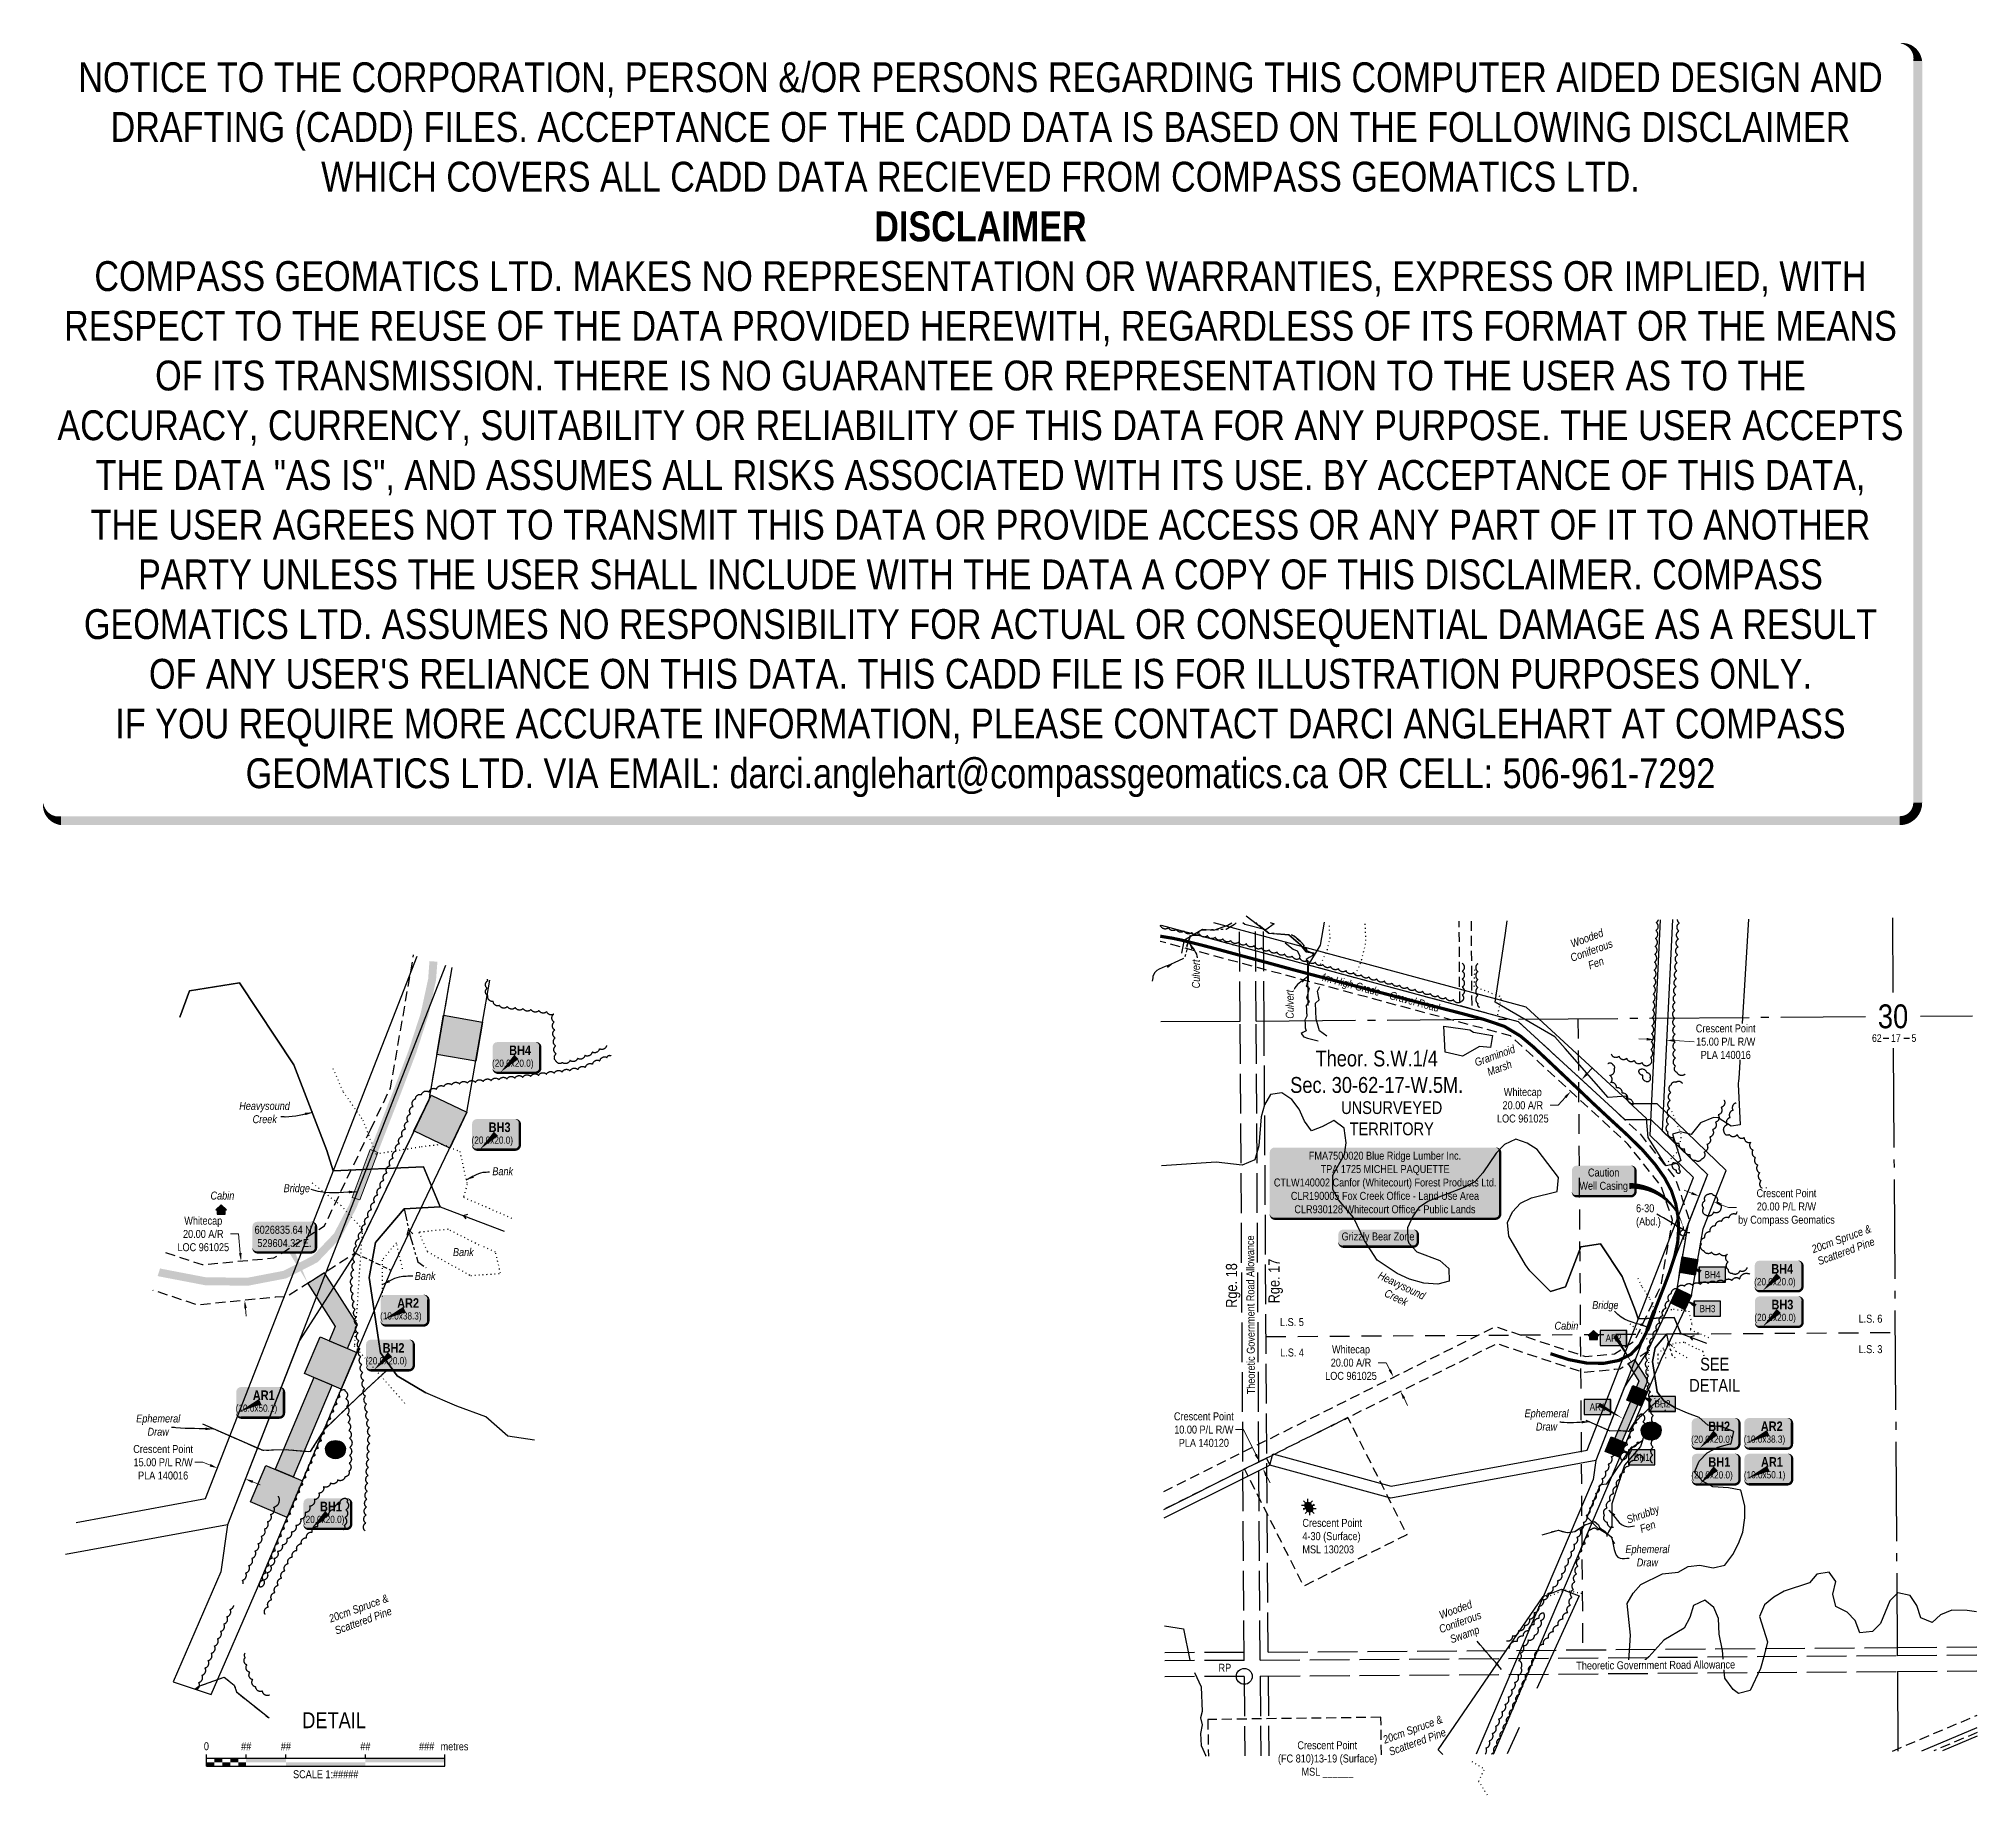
# Model space of a CAD drawing. Extents: x 527605 to 530044, y 6026292 to 6028502.
import ezdxf
from ezdxf.enums import TextEntityAlignment as Align

# ---------------------------------------------------------------- set-up
doc = ezdxf.new("R2010")
doc.units = 0
doc.header["$LTSCALE"] = 5
for name, pattern in [('0', [1, 1, 0]), ('foc-ACCESSROAD', [3.75, 2.5, -1.25]), ('foc-LSD', [8, 5, -3]), ('foc-QUARTERLINE', [33, 25, -3, 2, -3]), ('foc-TOPO', [1, 0.2, -0.8]), ('foc-TOPO-ephemeral', [6.25, 3.125, -0.625, 0.625, -0.625, 0.625, -0.625]), ('foc-TRAV', [1.875, 1.25, -0.625]), ('foc-UNSURVEYED', [12.5, 10, -2.5])]:
    doc.linetypes.add(name, pattern=pattern)
for name, color, linetype in [('10', 1, 'Continuous'), ('35', 37, 'Continuous'), ('9', 3, 'Continuous'), ('AS-RESIDENCE', 14, 'Continuous'), ('AS-ROADS', 254, 'Continuous'), ('AS-WILDLIFE-BLOCK', 131, 'Continuous'), ('C-AR', 13, 'foc-ACCESSROAD'), ('C-RW', 13, 'Continuous'), ('C-SYMBOL', 7, 'Continuous'), ('C-WS', 13, 'foc-ACCESSROAD'), ('C-WS-S', 13, 'Continuous'), ('D-TXT', 6, 'Continuous'), ('DETAIL-T', 7, 'Continuous'), ('F-AR', 190, 'foc-ACCESSROAD'), ('F-WS-S', 190, 'Continuous'), ('L-QSEC', 8, 'foc-QUARTERLINE'), ('L-ROAD-T', 7, 'Continuous'), ('L-SECLBL', 7, 'Continuous'), ('L-SECTION-LSD', 7, 'foc-LSD'), ('L-UNS-T', 3, 'Continuous'), ('L-USEC', 7, 'foc-UNSURVEYED'), ('P-CROSSINGS', 250, 'Continuous'), ('P-PROPOSED-H', 21, 'Continuous'), ('P-TEMP-BLOCKS', 250, 'Continuous'), ('P-TEMP-H', 41, 'Continuous'), ('P-TEMP_WORKSPACE', 46, 'Continuous'), ('P-TRAV', 4, 'foc-TRAV'), ('scout_watercourses_UTM', 7, 'Continuous'), ('T-BUSH', 110, '0'), ('T-BUSH-T', 110, 'Continuous'), ('T-CREEK', 160, 'Continuous'), ('T-DRAW', 143, 'foc-TOPO-ephemeral'), ('T-GENERAL', 48, 'foc-TOPO'), ('T-SLOPE', 48, 'Continuous'), ('T-VEGETATION CHANGE', 104, 'foc-TOPO'), ('T-WATER', 160, 'Continuous'), ('T-WATER-T', 170, 'Continuous'), ('WETLAND', 143, 'Continuous'), ('WETLAND-T', 146, 'Continuous')]:
    doc.layers.add(name, color=color, linetype=linetype)
for name, color, linetype, lineweight in [('AS-GENERAL', 48, 'Continuous', 18), ('C-RW-T', 13, 'Continuous', 9), ('C-WS-T', 13, 'Continuous', 9), ('F-AR-T', 190, 'Continuous', 9), ('F-WS-T', 190, 'Continuous', 9), ('T-TEXT', 48, 'Continuous', 18)]:
    doc.layers.add(name, color=color, linetype=linetype, lineweight=lineweight)
doc.layers.add('DISCLAIMER', color=7, linetype='Continuous', plot=False)
doc.layers.add('P-75m DRAINAGE AREA', color=7, linetype='Continuous', true_color=0xf1f8f1)
doc.styles.add('100L', font='ARIALN.TTF', dxfattribs={"height": 11})
doc.styles.add('175L', font='ARIALN.TTF', dxfattribs={"height": 20})
doc.styles.add('80', font='ARIALN.TTF', dxfattribs={"height": 10})
doc.styles.add('80CG', font='ARIALN.TTF', dxfattribs={"height": 10})
doc.styles.add('80L', font='ARIALN.TTF', dxfattribs={"height": 10})
doc.styles.add('80LS', font='ARIALNI.TTF', dxfattribs={"height": 10})
doc.styles.add('BOLD', font='ARIALNB.TTF')
doc.styles.add('Crossing', font='ARIALN.TTF', dxfattribs={"height": 10})
doc.styles.add('foc-LtypeFont', font='ARIALN.TTF', dxfattribs={"height": 7.35})
doc.styles.add('SIMPLEX', font='ARIALN.TTF')
doc.linetypes.add('foc-TOPO-flowdirection-NOLINE', pattern='A,0,[">",foc-LtypeFont,S=0.3,R=0,X=0,Y=-0.945],-20,[">",foc-LtypeFont,S=0.3,R=0,X=0,Y=-0.945],0', length=20)
doc.dimstyles.new('Compass 5 000', dxfattribs={"dimscale": 5, "dimtxt": 9, "dimasz": 2, "dimexe": 0.2, "dimexo": 0.0625, "dimgap": 0.5, "dimtad": 0, "dimtih": 1, "dimtoh": 1, "dimzin": 0, "dimdsep": 46, "dimtxsty": '80CG', "dimcen": 0.1, "dimse1": 1, "dimse2": 1, "dimclrd": 256, "dimclrt": 256, "dimaunit": 1, "dimadec": 4, "dimazin": 0, "dimtfac": 0.06, "dimtofl": 0, "dimtmove": 0, "dimatfit": 1, "dimfxl": 0.2, "dimtolj": 1, "dimtzin": 0, "dimlwd": -1, "dimarcsym": 0})

msp = doc.modelspace()

# ---------------------------------------------------------------- texts
at = {"color": 240, "insert": (529573.716, 6027066.53), "char_height": 10, "attachment_point": 5, "style": '80L'}
msp.add_mtext_dynamic_manual_height_columns('Caution\\PWell Casing', width=72.02033, gutter_width=50.026, heights=[0], dxfattribs=at)
at = {"layer": 'AS-RESIDENCE', "char_height": 9.99477, "attachment_point": 1, "style": '80L'}
for insert in [(527821.42, 6027052.4), (529511.934, 6026888.728)]:
    msp.add_mtext_dynamic_manual_height_columns('{\\fArial Narrow|b0|i1|c0|p34;Cabin}', width=29.76085, gutter_width=50.026, heights=[0], dxfattribs=dict(at, insert=insert))
at = {"layer": 'C-SYMBOL', "color": 3, "insert": (529288.251, 6027229.796), "char_height": 19.98954, "width": 215.87153, "attachment_point": 2, "style": '175L'}
msp.add_mtext('Theor. S.W.1/4 \\PSec. 30-62-17-W.5M.', dxfattribs=at)
at = {"layer": 'C-WS-T', "insert": (529194.782, 6026640.834), "char_height": 9.99477, "attachment_point": 1, "style": '80L'}
msp.add_mtext_dynamic_manual_height_columns('Crescent Point\\P4-30 (Surface)\\PMSL 130203', width=79.03627, gutter_width=50.026, heights=[0], dxfattribs=at)
at = {"layer": 'D-TXT', "color": 3, "char_height": 13.9927, "attachment_point": 1, "rotation": 90, "style": '80L'}
for s, width, insert in [('Rge. 18', 73.79384, (529098.607, 6026906.245)), ('Rge. 17', 63.8945, (529152.094, 6026911.881))]:
    msp.add_mtext_dynamic_manual_height_columns(s, width=width, gutter_width=47.525, heights=[0], dxfattribs=dict(at, insert=insert))
at = {"layer": 'DETAIL-T', "color": 3, "insert": (527976.834, 6026387.725), "char_height": 19.9895, "width": 223.74099, "attachment_point": 5, "style": '80CG'}
msp.add_mtext('DETAIL', dxfattribs=at)
at = {"layer": 'F-WS-T', "insert": (529614.447, 6027036.447), "char_height": 9.9948, "attachment_point": 1, "style": '80L'}
msp.add_mtext_dynamic_manual_height_columns('6-30\\P(Abd.)', width=30.61396, gutter_width=50.026, heights=[0], dxfattribs=at)
at = {"layer": 'L-ROAD-T', "style": '80L'}
msp.add_text('Theoretic Government Road Allowance', height=9.99477, rotation=90.345788, dxfattribs=at).set_placement((529129.559, 6026897.377), align=Align.MIDDLE_CENTER)
at = {"layer": 'L-UNS-T', "color": 3, "insert": (529307.125, 6027144.511), "char_height": 15.99163, "attachment_point": 5, "style": '80L'}
msp.add_mtext_dynamic_manual_height_columns('UNSURVEYED TERRITORY', width=126.47988, gutter_width=47.525, heights=[0], dxfattribs=at)
at = {"layer": 'T-BUSH-T', "insert": (527956.4, 6026515.14), "char_height": 10, "attachment_point": 1, "rotation": 20, "style": '80L'}
msp.add_mtext_dynamic_manual_height_columns('\\pi13.59;{\\fArial Narrow|b0|i1|c0|p34;20cm Spruce & \\P\\pi15.299;Scattered Pine}', width=104.6503, gutter_width=47.525, heights=[0], dxfattribs=at)
at = {"layer": 'T-TEXT', "style": '80LS'}
msp.add_text('4m High Grade    Gravel Road', height=9.99477, rotation=344.915139, dxfattribs=at).set_placement((529292.153, 6027303.126), align=Align.MIDDLE_CENTER)
at = {"layer": 'T-TEXT', "char_height": 9.99477, "attachment_point": 1, "rotation": 90, "style": '80L'}
for insert in [(529055.848, 6027307.384), (529173.787, 6027269.24)]:
    msp.add_mtext_dynamic_manual_height_columns('\\pi0.58738;{\\fArial Narrow|b0|i1|c0|p34;Culvert}', width=36.84505, gutter_width=50.026, heights=[0], dxfattribs=dict(at, insert=insert))
at = {"layer": 'T-TEXT', "char_height": 9.99477, "attachment_point": 1, "style": '80L'}
for s, width, insert in [('\\pi6.6797;{\\fArial Narrow|b0|i1|c0|p34; Bank}', 43.24817, (528166.022, 6027082.945)), ('{\\fArial Narrow|b0|i1|c0|p34;Bridge}', 29.76085, (527913.384, 6027061.636)), ('\\pi6.6797;{\\fArial Narrow|b0|i1|c0|p34; Bank}', 43.24817, (528116.514, 6026981.309)), ('\\pi6.6797;{\\fArial Narrow|b0|i1|c0|p34; Bank}', 43.24817, (528068.465, 6026951.299)), ('{\\fArial Narrow|b0|i1|c0|p34;Bridge}', 29.76085, (529559.274, 6026914.683))]:
    msp.add_mtext_dynamic_manual_height_columns(s, width=width, gutter_width=50.026, heights=[0], dxfattribs=dict(at, insert=insert))
at = {"layer": 'T-WATER-T', "attachment_point": 1, "style": '80L'}
for s, width, gutter_width, insert, char_height in [('\\pi0.32224;{\\fArial Narrow|b0|i1|c0|p34;Heavysound \\P\\pi17.135;Creek}', 64.37649, 50.026, (527857.233, 6027165.101), 9.99477), ('\\pi24.661;{\\fArial Narrow|b0|i1|c0|p34;Ephemeral \\P\\pi38.928;Draw}', 104.6503, 47.525, (529449.538, 6026778.579), 10), ('\\pi24.661;{\\fArial Narrow|b0|i1|c0|p34;Ephemeral \\P\\pi38.928;Draw}', 104.6503, 47.525, (527703.267, 6026772.092), 10), ('\\pi24.661;{\\fArial Narrow|b0|i1|c0|p34;Ephemeral \\P\\pi38.928;Draw}', 104.6503, 47.525, (529576.408, 6026607.782), 10)]:
    msp.add_mtext_dynamic_manual_height_columns(s, width=width, gutter_width=gutter_width, heights=[0], dxfattribs=dict(at, insert=insert, char_height=char_height))
at = {"layer": 'T-WATER-T', "insert": (529292.896, 6026952.693), "char_height": 9.99477, "attachment_point": 1, "rotation": 334.555094, "style": '80L'}
msp.add_mtext_dynamic_manual_height_columns('\\pi0.32224;{\\fArial Narrow|b0|i1|c0|p34;Heavysound \\P\\pi17.135;Creek}', width=64.37649, gutter_width=50.026, heights=[0], dxfattribs=at)
at = {"layer": 'WETLAND-T', "char_height": 10, "attachment_point": 1, "rotation": 20, "style": '80L'}
for s, width, heights, insert in [('\\pi19.585;{\\fArial Narrow|b0|i1|c0|p34;Wooded \\P\\pi13.316;Coniferous \\P\\pi31.028;Fen}', 80.96405, [51.934], (529512.428, 6027361.816)), ('\\pi0.61993;{\\fArial Narrow|b0|i1|c0|p34;Graminoid \\P\\pi11.271;Marsh}', 53.53181, [0], (529409.624, 6027218.894)), ('\\pi19.206;{\\fArial Narrow|b0|i1|c0|p34;Shrubby\\P\\pi31.028;Fen}', 80.96405, [51.934], (529583.182, 6026637.593)), ('\\pi6.8662;{\\fArial Narrow|b0|i1|c0|p34;Wooded \\P\\pi0.59744;Coniferous \\P\\pi9.1957;Swamp}', 55.52639, [0], (529359.159, 6026521.939))]:
    msp.add_mtext_dynamic_manual_height_columns(s, width=width, gutter_width=47.525, heights=heights, dxfattribs=dict(at, insert=insert))

# ---------------------------------------------------------------- blocks, each defined once
blk = doc.blocks.new('L-SECLBL')
at = {"layer": '9', "color": 7}
for p, q in [((-5.1, -27.8), (-12.3, -27.8)), ((20.7, -27.8), (13.5, -27.8))]:
    blk.add_line(p, q, dxfattribs=at)
at = {"layer": '10', "color": 2, "style": 'SIMPLEX'}
blk.add_attdef('SEC', text='', height=30, dxfattribs=at).set_placement((0, 0), align=Align.MIDDLE)
at = {"layer": '10', "color": 5, "style": '80L'}
blk.add_attdef('TWP', text='', height=9.5, dxfattribs=at).set_placement((-14.4, -27.4), align=Align.MIDDLE_RIGHT)
blk.add_attdef('RGE', text='', height=9.5, dxfattribs=at).set_placement((3.6, -27.4), align=Align.MIDDLE_CENTER)
blk.add_attdef('MER', text='', height=9.5, dxfattribs=at).set_placement((23.2, -27.4), align=Align.MIDDLE_LEFT)
blk = doc.blocks.new('*U424')
h = blk.add_hatch(color=255)
edge = h.paths.add_edge_path()
edge.add_line((-44, -11.5), (44, -11.5))
edge.add_arc((44, -5.5), 6, 270, 360)
edge.add_line((50, -5.5), (50, 4))
edge.add_arc((44, 4), 6, 0, 90)
edge.add_line((44, 10), (-44, 10))
edge.add_arc((-44, 4), 6, 90, 180)
edge.add_line((-50, 4), (-50, -5.5))
edge.add_arc((-44, -5.5), 6, 180, 270)
at = {"color": 131, "flags": 128}
blk.add_lwpolyline([(-44, -11.5, 3, 3, 0), (44, -11.5, 3, 3, 0.414214), (50, -5.5, 3, 3, 0), (50, 4, 3, 0, 0.414214), (44, 10, 0, 0, 0), (-44, 10, 0, 0, 0.414214), (-50, 4, 0, 0, 0), (-50, -5.5, 0, 3, 0.414214)], format="xyseb", close=True, dxfattribs=at)
at = {"color": 131, "style": '80'}
blk.add_attdef('ENTER_TEXT_001', (-36, -5), '', height=10, dxfattribs=at)
blk = doc.blocks.new('*U425')
h = blk.add_hatch(color=255)
edge = h.paths.add_edge_path()
edge.add_line((-139, -45.5), (139, -45.5))
edge.add_arc((139, -39.5), 6, 270, 360)
edge.add_line((145, -39.5), (145, 38))
edge.add_arc((139, 38), 6, 0, 90)
edge.add_line((139, 44), (-139, 44))
edge.add_arc((-139, 38), 6, 90, 180)
edge.add_line((-145, 38), (-145, -39.5))
edge.add_arc((-139, -39.5), 6, 180, 270)
at = {"color": 44, "flags": 128}
blk.add_lwpolyline([(-139, -45.5, 3, 3, 0), (139, -45.5, 3, 3, 0.414214), (145, -39.5, 3, 3, 0), (145, 38, 3, 0, 0.414214), (139, 44, 0, 0, 0), (-139, 44, 0, 0, 0.414214), (-145, 38, 0, 0, 0), (-145, -39.5, 0, 3, 0.414214)], format="xyseb", close=True, dxfattribs=at)
at = {"color": 44, "style": '80'}
blk.add_attdef('ENTER_TEXT_001', (-36, -5), '', height=10, dxfattribs=at)
blk = doc.blocks.new('*U426')
h = blk.add_hatch(color=191)
edge = h.paths.add_edge_path()
edge.add_line((-24, -20), (24, -20))
edge.add_arc((24, -14), 6, 270, 360)
edge.add_line((30, -14), (30, 12.5))
edge.add_arc((24, 12.5), 6, 0, 90)
edge.add_line((24, 18.5), (-24, 18.5))
edge.add_arc((-24, 12.5), 6, 90, 180)
edge.add_line((-30, 12.5), (-30, -14))
edge.add_arc((-24, -14), 6, 180, 270)
at = {"color": 250, "flags": 128}
blk.add_lwpolyline([(-24, -20, 3, 3, 0), (24, -20, 3, 3, 0.414214), (30, -14, 3, 3, 0), (30, 12.5, 3, 0, 0.414214), (24, 18.5, 0, 0, 0), (-24, 18.5, 0, 0, 0.414214), (-30, 12.5, 0, 0, 0), (-30, -14, 0, 3, 0.414214)], format="xyseb", close=True, dxfattribs=at)
at = {"flags": 128}
blk.add_lwpolyline([(-26.1, -12.5, 0, 7.5, 0), (0, 0, 0, 0, 0)], format="xyseb", dxfattribs=at)
at = {"color": 250}
for tag, p, height, style in [('TEMP_AREA_W1_001', (-9.2, 2.2), 12, 'BOLD'), ('ENTER_TEXT_001', (-30.7, -12.5), 9, '80')]:
    blk.add_attdef(tag, p, '', height=height, dxfattribs=dict(at, style=style))
blk = doc.blocks.new('*D427')
at = {"layer": 'C-RW-T', "transparency": 16777216}
for p, q in [((529120.6, 6026753.1), (529110.6, 6026753.1)), ((529136.2, 6026721.8), (529120.6, 6026753.1)), ((529149.6, 6026695), (529154.1, 6026686.1))]:
    blk.add_line(p, q, dxfattribs=at)
for points in [[(529137.7, 6026722.6), (529134.7, 6026721.1), (529140.7, 6026712.9)], [(529151.1, 6026695.8), (529148.1, 6026694.3), (529145.2, 6026704)]]:
    blk.add_solid(points, dxfattribs=at)
at = {"layer": 'C-RW-T', "transparency": 16777216, "insert": (529070.8, 6026753.1), "char_height": 10, "attachment_point": 5, "style": '80CG'}
blk.add_mtext('\\A1;Crescent Point\\P10.00 P/L R/W\\PPLA 140120', dxfattribs=at)
blk = doc.blocks.new('*D428')
at = {"layer": 'C-RW-T', "transparency": 16777216}
for p, q in [((529627.9, 6027243.9), (529617.9, 6027244.4)), ((529662.9, 6027242.2), (529687.4, 6027240.9))]:
    blk.add_line(p, q, dxfattribs=at)
for points in [[(529628, 6027245.6), (529627.8, 6027242.3), (529637.9, 6027243.4)], [(529662.9, 6027243.8), (529662.8, 6027240.5), (529652.9, 6027242.7)]]:
    blk.add_solid(points, dxfattribs=at)
at = {"layer": 'C-RW-T', "transparency": 16777216, "insert": (529727.2, 6027240.9), "char_height": 10, "attachment_point": 5, "style": '80CG', "bg_fill": 3, "box_fill_scale": 1.1, "bg_fill_color": 256, "bg_fill_true_color": 13158600, "bg_fill_transparency": 0}
blk.add_mtext('\\A1;Crescent Point\\P15.00 P/L R/W\\PPLA 140016', dxfattribs=at)
blk = doc.blocks.new('*D430')
at = {"layer": 'F-AR-T', "transparency": 16777216}
for p, q in [((529552.6, 6027200.4), (529559.4, 6027207.8)), ((529525.6, 6027171), (529516.3, 6027160.9)), ((529516.3, 6027160.9), (529506.3, 6027160.9))]:
    blk.add_line(p, q, dxfattribs=at)
for points in [[(529551.4, 6027201.5), (529553.9, 6027199.3), (529545.9, 6027193)], [(529524.3, 6027172.1), (529526.8, 6027169.9), (529532.3, 6027178.3)]]:
    blk.add_solid(points, dxfattribs=at)
at = {"layer": 'F-AR-T', "transparency": 16777216, "insert": (529472, 6027160.9), "char_height": 10, "attachment_point": 5, "style": '80CG'}
blk.add_mtext('\\A1;Whitecap\\P20.00 A/R\\PLOC 961025', dxfattribs=at)
blk = doc.blocks.new('*D431')
at = {"layer": 'F-AR-T', "transparency": 16777216}
for p, q in [((529300.2, 6026837.3), (529290.2, 6026837.3)), ((529304.7, 6026828.3), (529300.2, 6026837.3)), ((529322.6, 6026792.5), (529327.1, 6026783.5))]:
    blk.add_line(p, q, dxfattribs=at)
for points in [[(529306.2, 6026829), (529303.2, 6026827.6), (529309.2, 6026819.4)], [(529324.1, 6026793.2), (529321.1, 6026791.7), (529318.1, 6026801.4)]]:
    blk.add_solid(points, dxfattribs=at)
at = {"layer": 'F-AR-T', "transparency": 16777216, "insert": (529255.9, 6026837.3), "char_height": 10, "attachment_point": 5, "style": '80CG'}
blk.add_mtext('\\A1;Whitecap\\P20.00 A/R\\PLOC 961025', dxfattribs=at)
blk = doc.blocks.new('res_occ')
for points in [[(0.1, 0.89), (-1.26, -0.37), (1.46, -0.37)], [(-0.9, -1.43), (1.1, -1.43), (1.1, -0.37), (-0.9, -0.37)]]:
    blk.add_hatch(color=14).paths.add_polyline_path(points)
at = {"color": 14}
for points in [[(0.1, 0.89), (-1.26, -0.37), (1.46, -0.37)], [(-0.9, -1.43), (1.1, -1.43), (1.1, -0.37), (-0.9, -0.37)]]:
    blk.add_lwpolyline(points, close=True, dxfattribs=at)
blk = doc.blocks.new('GABD')
for p, q in [((-0.81, 0), (-1.62, 0)), ((0, 0.81), (0, 1.62)), ((1.62, 0), (0.81, 0)), ((0, -0.81), (0, -1.62))]:
    blk.add_line(p, q)
blk.add_circle((0, 0), 0.8)
blk = doc.blocks.new('GAS')
h = blk.add_hatch(color=255)
h.dxf.hatch_style = 1
edge = h.paths.add_edge_path()
edge.add_arc((0, 0), 0.9, 0, 360)
for p, q in [((-0.81, 0), (-1.62, 0)), ((-0.57, 0.57), (-1.14, 1.14)), ((0, 0.81), (0, 1.62)), ((0.57, 0.57), (1.14, 1.14)), ((1.62, 0), (0.81, 0)), ((-0.57, -0.57), (-1.14, -1.14)), ((0, -0.81), (0, -1.62)), ((1.14, -1.14), (0.57, -0.57))]:
    blk.add_line(p, q)
blk.add_circle((0, 0), 0.8)
blk = doc.blocks.new('Temp_Area')
h = blk.add_hatch(color=191)
h.dxf.hatch_style = 1
h.paths.add_polyline_path([(-16.8, -9.4), (16.3, -9.4), (16.3, 9.1), (-16.8, 9.1)])
at = {"color": 250}
for points in [[(-17, -9.6), (16.5, -9.6), (16.5, 9.3), (-17, 9.3)], [(-16.9, -9.5), (16.4, -9.5), (16.4, 9.2), (-16.9, 9.2)]]:
    blk.add_lwpolyline(points, close=True, dxfattribs=at)
at = {"color": 250, "style": '80L'}
blk.add_attdef('TEMPORARY', text='', height=9, dxfattribs=at).set_placement((0, -0.1), align=Align.MIDDLE_CENTER)
blk = doc.blocks.new('*U455')
h = blk.add_hatch(color=191)
edge = h.paths.add_edge_path()
edge.add_line((-24, -20), (24, -20))
edge.add_arc((24, -14), 6, 270, 360)
edge.add_line((30, -14), (30, 12.5))
edge.add_arc((24, 12.5), 6, 0, 90)
edge.add_line((24, 18.5), (-24, 18.5))
edge.add_arc((-24, 12.5), 6, 90, 180)
edge.add_line((-30, 12.5), (-30, -14))
edge.add_arc((-24, -14), 6, 180, 270)
at = {"color": 250, "flags": 128}
blk.add_lwpolyline([(-24, -20, 3, 3, 0), (24, -20, 3, 3, 0.414214), (30, -14, 3, 3, 0), (30, 12.5, 3, 0, 0.414214), (24, 18.5, 0, 0, 0), (-24, 18.5, 0, 0, 0.414214), (-30, 12.5, 0, 0, 0), (-30, -14, 0, 3, 0.414214)], format="xyseb", close=True, dxfattribs=at)
at = {"flags": 128}
blk.add_lwpolyline([(-20.1, -19.5, 0, 7.5, 0), (0, 0, 0, 0, 0)], format="xyseb", dxfattribs=at)
at = {"color": 250}
for tag, p, height, style in [('TEMP_AREA_W1_001', (-9.2, 2.2), 12, 'BOLD'), ('ENTER_TEXT_001', (-30.7, -12.5), 9, '80')]:
    blk.add_attdef(tag, p, '', height=height, dxfattribs=dict(at, style=style))
blk = doc.blocks.new('*D456')
at = {"layer": 'C-RW-T', "transparency": 16777216}
for p, q in [((529684.3, 6027050.4), (529675, 6027054)), ((529721.6, 6027035.9), (529730.9, 6027032.2)), ((529730.9, 6027032.2), (529740.9, 6027032.2))]:
    blk.add_line(p, q, dxfattribs=at)
for points in [[(529684.9, 6027052), (529683.7, 6027048.8), (529693.6, 6027046.8)], [(529722.2, 6027037.4), (529721, 6027034.3), (529712.2, 6027039.5)]]:
    blk.add_solid(points, dxfattribs=at)
at = {"layer": 'C-RW-T', "transparency": 16777216, "insert": (529803.6, 6027032.2), "char_height": 10, "attachment_point": 5, "style": '80CG', "bg_fill": 3, "box_fill_scale": 1.1, "bg_fill_color": 256, "bg_fill_true_color": 13158600, "bg_fill_transparency": 0}
blk.add_mtext('\\A1;Crescent Point\\P20.00 P/L R/W\\Pby Compass Geomatics', dxfattribs=at)
blk = doc.blocks.new('*U367')
at = {"color": 0}
for p, q in [((-150, 0), (-150, 15)), ((-150, 10), (150.2, 10)), ((-150, 0), (150.2, 0)), ((-100, 10), (-100, 15)), ((-50, 10), (-50, 15)), ((50, 10), (50, 15)), ((150.2, 0), (150.2, 15))]:
    blk.add_line(p, q, dxfattribs=at)
for points in [[(-150, 5), (-140, 5), (-150, 0), (-140, 0)], [(-140, 10), (-130, 10), (-140, 5), (-130, 5)], [(-130, 5), (-120, 5), (-130, 0), (-120, 0)], [(-120, 10), (-110, 10), (-120, 5), (-110, 5)], [(-110, 5), (-100, 5), (-110, 0), (-100, 0)], [(-100, 10), (-50, 10), (-100, 5), (-50, 5)], [(-50, 5), (50, 5), (-50, 0), (50, 0)], [(50, 10), (150.2, 10), (50, 5), (150.2, 5)]]:
    blk.add_solid(points, dxfattribs=at)
at = {"color": 0, "style": '80'}
blk.add_text('metres', height=10, dxfattribs=at).set_placement((162.2, 20), align=Align.CENTER)
at = {"color": 0, "char_height": 10, "style": '80'}
for s, insert, attachment_point in [('0', (-150, 30.2), 2), ('##', (-100, 30.2), 2), ('##', (-50, 30.2), 2), ('##', (50, 30.2), 2), ('###', (136.7, 30.2), 3), ('SCALE 1:#####', (0.1, -5), 2)]:
    blk.add_mtext(s, dxfattribs=dict(at, insert=insert, attachment_point=attachment_point))
blk = doc.blocks.new('*D465')
at = {"layer": 'C-RW-T', "transparency": 16777216}
for p, q in [((527811.6, 6026712), (527801.6, 6026712)), ((527820.9, 6026708.4), (527811.6, 6026712)), ((527874.5, 6026687.5), (527883.8, 6026683.8))]:
    blk.add_line(p, q, dxfattribs=at)
for points in [[(527821.5, 6026709.9), (527820.3, 6026706.8), (527830.2, 6026704.7)], [(527875.1, 6026689), (527873.9, 6026685.9), (527865.2, 6026691.1)]]:
    blk.add_solid(points, dxfattribs=at)
at = {"layer": 'C-RW-T', "transparency": 16777216, "insert": (527761.8, 6026712), "char_height": 10, "attachment_point": 5, "style": '80CG'}
blk.add_mtext('\\A1;Crescent Point\\P15.00 P/L R/W\\PPLA 140016', dxfattribs=at)
blk = doc.blocks.new('*D466')
at = {"layer": 'F-AR-T', "transparency": 16777216}
for p, q in [((527856.7, 6026999.1), (527846.7, 6026999.1)), ((527858.9, 6026975.1), (527856.7, 6026999.1)), ((527865.3, 6026905.8), (527866.3, 6026895.8))]:
    blk.add_line(p, q, dxfattribs=at)
for points in [[(527860.5, 6026975.2), (527857.2, 6026974.9), (527859.8, 6026965.1)], [(527867, 6026906), (527863.7, 6026905.6), (527864.4, 6026915.8)]]:
    blk.add_solid(points, dxfattribs=at)
at = {"layer": 'F-AR-T', "transparency": 16777216, "insert": (527812.3, 6026999.1), "char_height": 10, "attachment_point": 5, "style": '80CG'}
blk.add_mtext('\\A1;Whitecap\\P20.00 A/R\\PLOC 961025', dxfattribs=at)
blk = doc.blocks.new('*U467')
h = blk.add_hatch(color=254)
edge = h.paths.add_edge_path()
edge.add_line((-34, -20), (34, -20))
edge.add_arc((34, -14), 6, 270, 360)
edge.add_line((40, -14), (40, 12.5))
edge.add_arc((34, 12.5), 6, 0, 90)
edge.add_line((34, 18.5), (-34, 18.5))
edge.add_arc((-34, 12.5), 6, 90, 180)
edge.add_line((-40, 12.5), (-40, -14))
edge.add_arc((-34, -14), 6, 180, 270)
at = {"color": 1, "flags": 128}
blk.add_lwpolyline([(-34, -20, 3, 3, 0), (34, -20, 3, 3, 0.414214), (40, -14, 3, 3, 0), (40, 12.5, 3, 0, 0.414214), (34, 18.5, 0, 0, 0), (-34, 18.5, 0, 0, 0.414214), (-40, 12.5, 0, 0, 0), (-40, -14, 0, 3, 0.414214)], format="xyseb", close=True, dxfattribs=at)
blk.add_lwpolyline([(29.8, -59.1, 0, 10, 0), (0, 0, 5, 5, 0)], format="xyseb", dxfattribs=at)
at = {"color": 1, "style": '80'}
blk.add_attdef('ENTER_TEXT_001', (-36, -5), '', height=10, dxfattribs=at)
blk = doc.blocks.new('RP')
at = {"layer": '35', "color": 3}
blk.add_circle((0, 0), 10, dxfattribs=at)
at = {"layer": '35', "color": 3, "style": '80'}
blk.add_attdef('RP_001', (-32.4, 5.8), '', height=10, dxfattribs=at)
blk = doc.blocks.new('xing2')
h = blk.add_hatch(color=50)
h.dxf.hatch_style = 1
edge = h.paths.add_edge_path()
edge.add_ellipse((0, 0), major_axis=(-12.5, 0), ratio=0.816297, start_angle=0, end_angle=360)
h = blk.add_hatch(color=250)
h.dxf.hatch_style = 1
edge = h.paths.add_edge_path()
edge.add_ellipse((0, -2), major_axis=(-12.5, 0), ratio=0.816297, start_angle=0, end_angle=180)
edge.add_line((12.5, -2), (12.5, 0))
edge.add_ellipse((0, 0), major_axis=(-12.5, 0), ratio=0.816297, start_angle=0, end_angle=180, ccw=False)
edge.add_line((-12.5, 0), (-12.5, -2))
at = {"color": 250}
blk.add_ellipse((0, 0), major_axis=(-12.5, 0), ratio=0.816297, dxfattribs=at)
blk.add_ellipse((0, -2), major_axis=(-12.5, 0), ratio=0.816297, start_param=0, end_param=3.141593, dxfattribs=at)
at = {"color": 250, "style": 'Crossing'}
blk.add_attdef('CROSSING', text='', height=9, dxfattribs=at).set_placement((0.1, 0), align=Align.MIDDLE_CENTER)
at = {"color": 250, "style": 'Crossing', "flags": 1}
for tag, p in [('DESCRIPTION', (0.1, -25.8)), ('OWNER', (0.1, -12.5)), ('LOCATION', (0.1, -39.3)), ('DWG_REF', (0.1, -52.8))]:
    blk.add_attdef(tag, text='', height=9, dxfattribs=at).set_placement(p, align=Align.MIDDLE_CENTER)
blk = doc.blocks.new('Disclaimer_Legal')
at = {"layer": 'DISCLAIMER', "color": 254, "flags": 128}
blk.add_lwpolyline([(-3612.9, -1104.6, 37.5, 37.5, 0), (4096.1, -1104.6, 37.5, 37.5, 0.414214), (4171.1, -1029.6, 37.5, 37.5, 0), (4171.1, 2078.7, 37.5, 0, 0.414214), (4096.1, 2153.7, 0, 0, 0), (-3612.9, 2153.7, 0, 0, 0.414214), (-3687.9, 2078.7, 0, 0, 0), (-3687.9, -1029.6, 0, 37.5, 0.414214)], format="xyseb", close=True, dxfattribs=at)
at = {"layer": 'DISCLAIMER', "color": 254, "insert": (241.6, 533.9), "char_height": 125, "width": 7717.568, "attachment_point": 5, "style": '80'}
blk.add_mtext('NOTICE TO THE CORPORATION, PERSON &/OR PERSONS REGARDING THIS COMPUTER AIDED DESIGN AND DRAFTING (CADD) FILES. ACCEPTANCE OF THE CADD DATA IS BASED ON THE FOLLOWING DISCLAIMER WHICH COVERS ALL CADD DATA RECIEVED FROM COMPASS GEOMATICS LTD.\\P{\\fArial Narrow|b1|i0|c0|p34;DISCLAIMER}\\PCOMPASS GEOMATICS LTD. MAKES NO REPRESENTATION OR WARRANTIES, EXPRESS OR IMPLIED, WITH RESPECT TO THE REUSE OF THE DATA PROVIDED HEREWITH, REGARDLESS OF ITS FORMAT OR THE MEANS OF ITS TRANSMISSION. THERE IS NO GUARANTEE OR REPRESENTATION TO THE USER AS TO THE ACCURACY, CURRENCY, SUITABILITY OR RELIABILITY OF THIS DATA FOR ANY PURPOSE. THE USER ACCEPTS THE DATA "AS IS", AND ASSUMES ALL RISKS ASSOCIATED WITH ITS USE. BY ACCEPTANCE OF THIS DATA, THE USER AGREES NOT TO TRANSMIT THIS DATA OR PROVIDE ACCESS OR ANY PART OF IT TO ANOTHER PARTY UNLESS THE USER SHALL INCLUDE WITH THE DATA A COPY OF THIS DISCLAIMER. COMPASS GEOMATICS LTD. ASSUMES NO RESPONSIBILITY FOR ACTUAL OR CONSEQUENTIAL DAMAGE AS A RESULT OF ANY USER\'S RELIANCE ON THIS DATA. THIS CADD FILE IS FOR ILLUSTRATION PURPOSES ONLY.\\PIF YOU REQUIRE MORE ACCURATE INFORMATION, PLEASE CONTACT DARCI ANGLEHART AT COMPASS GEOMATICS LTD. VIA EMAIL: darci.anglehart@compassgeomatics.ca OR CELL: 506-961-7292', dxfattribs=at)

# ---------------------------------------------------------------- dimensions: what is measured, and where the dimension line sits
at = {"layer": 'C-RW-T'}
for base, p1, p2, angle, text, picture, middle in [((529145.162, 6026703.953), (529059.385, 6026672.306), (529063.849, 6026663.363), 296.527354, 'Crescent Point\\P10.00 P/L R/W\\PPLA 140120', '*D427', (529070.847, 6026753.142)), ((527830.238, 6026704.717), (527872.966, 6026711.106), (527838.051, 6026724.734), 158.67883, 'Crescent Point\\P15.00 P/L R/W\\PPLA 140016', '*D465', (527761.846, 6026711.989))]:
    dim = msp.add_linear_dim(base=base, p1=p1, p2=p2, angle=angle, text=text, dimstyle='Compass 5 000', dxfattribs=at)
    dim.commit()
    dim.dimension.update_dxf_attribs({"geometry": picture, "text_midpoint": middle, "dimtype": 161})
at = {"layer": 'F-AR-T'}
for base, p1, p2, angle, picture, middle in [((529532.332, 6027178.336), (529541.52, 6027197.049), (529527.979, 6027182.344), 227.3585, '*D430', (529471.968, 6027160.929)), ((527859.816, 6026965.113), (527876.94, 6026916.925), (527872.347, 6026966.279), 95.316631, '*D466', (527812.32, 6026999.08)), ((529309.176, 6026819.357), (529003.598, 6026644.458), (528994.656, 6026662.374), 116.524651, '*D431', (529255.91, 6026837.252))]:
    dim = msp.add_linear_dim(base=base, p1=p1, p2=p2, angle=angle, text='Whitecap\\P20.00 A/R\\PLOC 961025', dimstyle='Compass 5 000', dxfattribs=at)
    dim.commit()
    dim.dimension.update_dxf_attribs({"geometry": picture, "text_midpoint": middle, "dimtype": 161})

# ---------------------------------------------------------------- hatches: boundary and pattern name
h = msp.add_hatch(color=50)
edge = h.paths.add_edge_path()
edge.add_line((529539.716, 6027046.53), (529607.716, 6027046.53))
edge.add_arc((529607.716, 6027052.53), 6, 270, 360)
edge.add_line((529613.716, 6027052.53), (529613.716, 6027079.03))
edge.add_arc((529607.716, 6027079.03), 6, 0, 90)
edge.add_line((529607.716, 6027085.03), (529539.716, 6027085.03))
edge.add_arc((529539.716, 6027079.03), 6, 90, 180)
edge.add_line((529533.716, 6027079.03), (529533.716, 6027052.53))
edge.add_arc((529539.716, 6027052.53), 6, 180, 270)
at = {"layer": 'AS-GENERAL'}
h = msp.add_hatch(color=256, dxfattribs=at)
h.dxf.hatch_style = 1
h.paths.add_polyline_path([(527999.603, 6027045.179), (528009.353, 6027042.144), (528031.808, 6027101.736), (528022.346, 6027105.326)])
h = msp.add_hatch(color=256, dxfattribs=at)
h.dxf.hatch_style = 1
h.paths.add_polyline_path([(529626.612, 6026878.936), (529630.512, 6026877.722), (529639.494, 6026901.559), (529635.709, 6026902.995)])
at = {"layer": 'P-TEMP-H'}
h = msp.add_hatch(color=256, dxfattribs=at)
h.dxf.hatch_style = 1
h.paths.add_polyline_path([(528163.693, 6027265.455), (528155.108, 6027216.224), (528105.877, 6027224.809), (528114.462, 6027274.04)])
h = msp.add_hatch(color=256, dxfattribs=at)
h.dxf.hatch_style = 1
h.paths.add_polyline_path([(528143.936, 6027152.164), (528122.363, 6027107.087), (528077.285, 6027128.66), (528098.859, 6027173.738)])
h = msp.add_hatch(color=256, dxfattribs=at)
h.dxf.hatch_style = 1
h.paths.add_polyline_path([(529692.248, 6026967.047), (529688.814, 6026947.354), (529669.121, 6026950.788), (529672.555, 6026970.481)])
h = msp.add_hatch(color=256, dxfattribs=at)
h.dxf.hatch_style = 1
h.paths.add_polyline_path([(527943.88, 6026936.94), (527978.299, 6026882.753), (527970.72, 6026864.771), (527993.745, 6026855.066), (528006.406, 6026885.106), (527964.972, 6026950.337)])
h = msp.add_hatch(color=256, dxfattribs=at)
h.dxf.hatch_style = 1
h.paths.add_polyline_path([(529684.345, 6026921.73), (529675.716, 6026903.699), (529657.685, 6026912.329), (529666.314, 6026930.36)])
h = msp.add_hatch(color=256, dxfattribs=at)
h.dxf.hatch_style = 1
h.paths.add_polyline_path([(528005.258, 6026850.214), (527985.849, 6026804.163), (527939.798, 6026823.572), (527959.207, 6026869.623)])
h = msp.add_hatch(color=256, dxfattribs=at)
h.dxf.hatch_style = 1
h.paths.add_polyline_path([(529604.323, 6026835.641), (529618.09, 6026813.966), (529615.059, 6026806.773), (529624.269, 6026802.891), (529629.333, 6026814.907), (529612.76, 6026841)])
h = msp.add_hatch(color=256, dxfattribs=at)
h.dxf.hatch_style = 1
h.paths.add_polyline_path([(527951.289, 6026818.729), (527902.593, 6026703.344), (527925.614, 6026693.628), (527974.314, 6026809.025)])
h = msp.add_hatch(color=256, dxfattribs=at)
h.dxf.hatch_style = 1
h.paths.add_polyline_path([(529628.874, 6026800.95), (529621.11, 6026782.53), (529602.69, 6026790.293), (529610.454, 6026808.714)])
h = msp.add_hatch(color=256, dxfattribs=at)
h.dxf.hatch_style = 1
h.paths.add_polyline_path([(529607.286, 6026788.356), (529587.808, 6026742.202), (529597.016, 6026738.316), (529616.496, 6026784.474)])
h = msp.add_hatch(color=256, dxfattribs=at)
h.dxf.hatch_style = 1
h.paths.add_polyline_path([(529601.622, 6026736.377), (529593.859, 6026717.957), (529575.438, 6026725.72), (529583.202, 6026744.141)])
h = msp.add_hatch(color=256, dxfattribs=at)
h.dxf.hatch_style = 1
h.paths.add_polyline_path([(527937.129, 6026688.782), (527917.72, 6026642.731), (527871.669, 6026662.14), (527891.078, 6026708.191)])

# ---------------------------------------------------------------- linework, layer by layer
at = {"color": 240, "flags": 128}
msp.add_lwpolyline([(529539.716, 6027046.53, 3, 3, 0), (529607.716, 6027046.53, 3, 3, 0.41421356), (529613.716, 6027052.53, 3, 3, 0), (529613.716, 6027079.03, 3, 0, 0.41421356), (529607.716, 6027085.03, 0, 0, 0), (529539.716, 6027085.03, 0, 0, 0.41421356), (529533.716, 6027079.03, 0, 0, 0), (529533.716, 6027052.53, 0, 3, 0.41421356)], format="xyseb", close=True, dxfattribs=at)
at = {"layer": 'AS-GENERAL', "const_width": 1.999, "flags": 128}
for points in [[(529053.278, 6027372.222), (529049.325, 6027360.853)], [(529202.008, 6027336.312), (529201.994, 6027318.033)]]:
    msp.add_lwpolyline(points, dxfattribs=at)
at = {"layer": 'AS-GENERAL', "flags": 128}
for points in [[(527999.603, 6027045.179), (528009.353, 6027042.144), (528031.808, 6027101.736), (528022.346, 6027105.326)], [(529626.612, 6026878.936), (529630.512, 6026877.722), (529639.494, 6026901.559), (529635.709, 6026902.995)]]:
    msp.add_lwpolyline(points, close=True, dxfattribs=at)
at = {"layer": 'AS-ROADS', "flags": 128}
for points, const_width in [([(529015.956, 6027373.494), (529030.926, 6027371.068), (529042.866, 6027368.561), (529044.487, 6027368.124), (529054.671, 6027365.644), (529071.612, 6027361.387), (529092.03, 6027356.039), (529114.034, 6027350.071), (529136.971, 6027343.941), (529160.493, 6027337.579), (529184.226, 6027331.096), (529207.881, 6027324.819), (529231.703, 6027318.662), (529256.9, 6027312.077), (529282.232, 6027305.417), (529307.954, 6027298.777), (529336.196, 6027291.493), (529365.469, 6027284.007), (529394.993, 6027276.43), (529423.59, 6027268.713), (529448.936, 6027260.076), (529468.867, 6027248.12), (529485.151, 6027234.489), (529501.828, 6027218.902), (529520.388, 6027201.343), (529540.002, 6027182.847), (529560.062, 6027163.692), (529580.845, 6027144.352), (529601.735, 6027125.16), (529622.377, 6027105.02), (529638.582, 6027086.368), (529650.394, 6027069.63), (529658.948, 6027053.462), (529664.313, 6027037.314), (529667.183, 6027020.992), (529668.018, 6027004.752), (529666.819, 6026988.52), (529663.042, 6026971.108), (529656.899, 6026952.219), (529649.397, 6026932.373), (529641.474, 6026912.163), (529633.903, 6026892.678), (529627.032, 6026874.665), (529619.113, 6026859.589), (529607.997, 6026847.92), (529592.71, 6026840.066), (529574.004, 6026836.481), (529552.651, 6026836.751), (529530.148, 6026841.062), (529511.799, 6026846.945), (529506.763, 6026848.555)], 3.998), ([(528101.794, 6027341.789), (528100.121, 6027319.139), (528090.678, 6027275.609), (528075.321, 6027228.386), (528056.566, 6027178.771), (528036.758, 6027128.246), (528017.831, 6027079.534), (528000.653, 6027034.501), (527980.856, 6026996.811), (527953.066, 6026967.639), (527914.848, 6026948.004), (527868.083, 6026939.041), (527814.701, 6026939.716), (527758.443, 6026950.494), (527756.45, 6026951.133)], 9.995)]:
    msp.add_lwpolyline(points, dxfattribs=dict(at, const_width=const_width))
at = {"layer": 'C-AR', "flags": 128}
for points in [[(529936.907, 6026348.968), (529943.905, 6026351.946), (530043.405, 6026393.968)], [(530043.547, 6026372.311), (529989.192, 6026349.355)]]:
    msp.add_lwpolyline(points, dxfattribs=at)
at = {"layer": 'C-RW'}
for points in [[(529660.192, 6027394.423), (529647.378, 6027128.974), (529704.191, 6027073.851), (529563.817, 6026714.203), (529305.824, 6026666.738), (529153.782, 6026708.214), (529157.728, 6026722.678), (529306.473, 6026682.101), (529552.888, 6026727.436), (529686.604, 6027070.025), (529632.077, 6027122.931), (529645.177, 6027394.315)], [(528117.147, 6027336.715), (527842.616, 6026633.346), (527639.047, 6026595.894)], [(527652.457, 6026636.47), (527815.294, 6026666.429), (528081.51, 6027348.493)], [(528124.942, 6027334.139), (528095.888, 6027167.529), (528003.72, 6026974.95), (527933.134, 6026865.261), (527842.616, 6026633.346), (527834.539, 6026574.227), (527774.396, 6026435.896)], [(527822.042, 6026420.149), (527880.368, 6026554.301), (528048.798, 6026953.376), (528143.936, 6027152.164), (528172.906, 6027318.287)]]:
    msp.add_lwpolyline(points, dxfattribs=at)
at = {"layer": 'C-RW', "flags": 128}
for points in [[(529020.454, 6026652.872), (529119.784, 6026702.455), (529122.136, 6026703.629), (529149.422, 6026717.249), (529149.854, 6026716.384), (529153.942, 6026708.331), (529149.919, 6026706.326), (529126.632, 6026694.703), (529119.855, 6026691.32), (529020.523, 6026641.736)], [(529973.893, 6026349.242), (530043.506, 6026378.642)], [(530043.577, 6026367.825), (530000.034, 6026349.435)]]:
    msp.add_lwpolyline(points, dxfattribs=at)
at = {"layer": 'C-WS', "flags": 128}
msp.add_lwpolyline([(529326.174, 6026620.855), (529196.34, 6026556.311), (529150.293, 6026647.728), (529126.632, 6026694.703), (529122.136, 6026703.629), (529149.422, 6026717.249), (529149.847, 6026717.461), (529157.459, 6026721.199), (529159.908, 6026722.402), (529251.97, 6026768.174), (529293.736, 6026685.254), (529302.658, 6026667.541), (529326.174, 6026620.855)], close=True, dxfattribs=at)
at = {"layer": 'C-WS'}
msp.add_lwpolyline([(529294.143, 6026344.203), (529293.519, 6026391.416), (529075.865, 6026388.541), (529076.472, 6026342.59)], dxfattribs=at)
at = {"layer": 'F-AR', "flags": 128}
for points in [[(529015.871, 6027387.113), (529017.234, 6027387.337), (529115.576, 6027360.833), (529145.787, 6027352.69), (529392.752, 6027286.131), (529407.786, 6027282.079), (529454.77, 6027269.409), (529466.313, 6027266.305), (529618.922, 6027125.77), (529664.005, 6027068.917), (529672.107, 6027044.509), (529679.503, 6027022.205), (529680.862, 6027018.115), (529665.126, 6026927.876), (529628.259, 6026850.845), (529607.458, 6026837.632), (529593.85, 6026828.989), (529587.852, 6026828.652), (529548.751, 6026824.791), (529439.11, 6026861.106), (529251.97, 6026768.174), (529159.908, 6026722.403), (529157.459, 6026721.199), (529149.847, 6026717.461), (529149.422, 6026717.249), (529122.136, 6026703.629), (529119.784, 6026702.455), (529020.454, 6026652.872)], [(529406.98, 6027392.593), (529407.786, 6027282.079), (529392.752, 6027286.131), (529391.979, 6027392.484)], [(529020.315, 6026675.181), (529119.641, 6026724.757), (529140.516, 6026735.176), (529149.705, 6026739.738), (529437.585, 6026882.668), (529551.065, 6026845.083), (529587.2, 6026848.445), (529598.339, 6026855.521), (529612.703, 6026864.645), (529641.444, 6026924.698), (529645.904, 6026934.018), (529646.566, 6026937.819), (529659.509, 6027012.231), (529660.279, 6027016.661), (529646.145, 6027059.267), (529604.231, 6027112.125), (529456.379, 6027248.28), (529380.006, 6027268.857), (529145.92, 6027331.952), (529115.708, 6027340.094), (529016.208, 6027366.91), (529015.997, 6027366.876)], [(528022.639, 6027130.239), (528047.834, 6027182.884), (528049.487, 6027192.385), (528076.905, 6027350.015)], [(528124.942, 6027334.139), (528095.888, 6027167.529), (528003.72, 6026974.95), (527951.719, 6026941.919), (527917.699, 6026920.31), (527902.702, 6026919.468), (527804.951, 6026909.817), (527748.928, 6026928.372)], [(527764.609, 6026975.823), (527810.735, 6026960.545), (527901.073, 6026968.952), (527928.92, 6026986.641), (527964.83, 6027009.451), (528022.639, 6027130.239)]]:
    msp.add_lwpolyline(points, dxfattribs=at)
at = {"layer": 'L-QSEC'}
for p, q in [((529936.873, 6027396.423), (529937.488, 6027302.771)), ((529016.624, 6027266.417), (529116.438, 6027266.701)), ((529136.54, 6027266.85), (529903.025, 6027272.53)), ((529972.269, 6027273.044), (530037.799, 6027273.529)), ((529937.947, 6027232.809), (529942.962, 6026469.071)), ((529943.101, 6026448.966), (529943.758, 6026349.018))]:
    msp.add_line(p, q, dxfattribs=at)
at = {"layer": 'L-SECTION-LSD'}
msp.add_line((529149.134, 6026870.075), (529940.295, 6026875.27), dxfattribs=at)
at = {"layer": 'L-USEC'}
for p, q in [((529116.434, 6027266.694), (529115.643, 6027390.487)), ((529136.54, 6027266.823), (529135.749, 6027390.632)), ((529146.598, 6027266.887), (529145.806, 6027390.705)), ((529121.571, 6026462.981), (529116.434, 6027266.694)), ((529141.677, 6026463.13), (529136.54, 6027266.823)), ((529151.671, 6026473.263), (529146.598, 6027266.887)), ((529121.519, 6026473.039), (529021.58, 6026472.439)), ((529121.579, 6026462.981), (529021.643, 6026462.381)), ((529121.476, 6026473.039), (529121.507, 6026473.039)), ((529121.551, 6026462.981), (529121.571, 6026462.981)), ((529141.677, 6026463.13), (529942.946, 6026469.07)), ((529151.671, 6026473.263), (529942.872, 6026479.127)), ((529942.872, 6026479.127), (530043.014, 6026479.87)), ((529942.946, 6026469.07), (530043.08, 6026469.812)), ((529121.7, 6026442.875), (529021.769, 6026442.275)), ((529121.7, 6026442.875), (529122.339, 6026342.93)), ((529141.806, 6026443.025), (529943.095, 6026448.964)), ((529141.806, 6026443.004), (529141.806, 6026443.025)), ((529141.806, 6026443.004), (529142.445, 6026343.079)), ((529151.864, 6026443.068), (529151.863, 6026443.099)), ((529151.864, 6026443.068), (529152.502, 6026343.153)), ((529943.095, 6026448.964), (530043.212, 6026449.706))]:
    msp.add_line(p, q, dxfattribs=at)
at = {"layer": 'P-CROSSINGS', "flags": 128}
for points in [[(529676.806, 6026916.189, 0, 4.995, 0), (529689.357, 6026908.72, 0, 0, 0), (529689.357, 6026908.72, 0, 0, 0)], [(529610.321, 6026835.224, 0, 4.995, 0), (529587.936, 6026871.226, 0, 0, 0)], [(529620.155, 6026796.473, 0, 4.995, 0), (529632.706, 6026789.004, 0, 0, 0), (529632.706, 6026789.004, 0, 0, 0)], [(529599.071, 6026766.284, 0, 4.995, 0), (529567.836, 6026784.59, 0, 0, 0)], [(529594.244, 6026729.255, 0, 4.995, 0), (529606.794, 6026721.786, 0, 0, 0), (529606.794, 6026721.786, 0, 0, 0)]]:
    msp.add_lwpolyline(points, format="xyseb", dxfattribs=at)
at = {"layer": 'P-PROPOSED-H'}
msp.add_line((527774.396, 6026435.896), (527822.042, 6026420.149), dxfattribs=at)
at = {"layer": 'P-TEMP_WORKSPACE', "flags": 128}
for points in [[(528163.693, 6027265.455), (528155.108, 6027216.224), (528105.877, 6027224.809), (528114.462, 6027274.04)], [(528143.936, 6027152.164), (528122.363, 6027107.087), (528077.285, 6027128.66), (528098.859, 6027173.738)], [(529692.248, 6026967.047), (529688.814, 6026947.354), (529669.121, 6026950.788), (529672.555, 6026970.481)], [(527943.88, 6026936.94), (527978.299, 6026882.753), (527970.72, 6026864.771), (527993.745, 6026855.066), (528006.406, 6026885.106), (527964.972, 6026950.337)], [(529684.345, 6026921.73), (529675.716, 6026903.699), (529657.685, 6026912.329), (529666.314, 6026930.36)], [(528005.258, 6026850.214), (527985.849, 6026804.163), (527939.798, 6026823.572), (527959.207, 6026869.623)], [(529604.323, 6026835.641), (529618.09, 6026813.966), (529615.059, 6026806.773), (529624.269, 6026802.891), (529629.333, 6026814.907), (529612.76, 6026841)], [(527951.289, 6026818.729), (527902.593, 6026703.344), (527925.614, 6026693.628), (527974.314, 6026809.025)], [(529628.874, 6026800.95), (529621.11, 6026782.53), (529602.69, 6026790.293), (529610.454, 6026808.714)], [(529607.286, 6026788.356), (529587.808, 6026742.202), (529597.016, 6026738.316), (529616.496, 6026784.474)], [(529601.622, 6026736.377), (529593.859, 6026717.957), (529575.438, 6026725.72), (529583.202, 6026744.141)], [(527937.129, 6026688.782), (527917.72, 6026642.731), (527871.669, 6026662.14), (527891.078, 6026708.191)]]:
    msp.add_lwpolyline(points, close=True, dxfattribs=at)
at = {"layer": 'P-TRAV'}
msp.add_line((528003.72, 6026974.95), (528048.798, 6026953.376), dxfattribs=at)
at = {"layer": 'scout_watercourses_UTM'}
for points in [[(529043.047, 6027352.168), (529046.373, 6027369.096), (529069.192, 6027382.187), (529083.265, 6027381.152), (529101.106, 6027387.219), (529105.942, 6027390.417)], [(529069.192, 6027382.187), (529083.265, 6027381.152), (529101.106, 6027387.219), (529105.942, 6027390.417)]]:
    msp.add_lwpolyline(points, dxfattribs=at)
at = {"layer": 'T-BUSH', "flags": 128}
for points in [[(529395.824, 6027339.482, -0.52056705), (529395.835, 6027329.488, -0.52056705), (529395.847, 6027319.493, -0.52056705), (529395.859, 6027309.498, -0.52056705), (529395.871, 6027299.503, -0.52056705), (529394.534, 6027291.229, -0.52056705), (529384.83, 6027293.624, -0.52056705), (529375.18, 6027296.227, -0.52056705), (529365.532, 6027298.835, -0.52056705), (529355.883, 6027301.444, -0.52056705), (529346.235, 6027304.052, -0.52056705), (529336.587, 6027306.661, -0.52056705), (529326.938, 6027309.269, -0.52056705), (529317.29, 6027311.878, -0.52056705), (529307.642, 6027314.486, -0.52056705), (529297.993, 6027317.095, -0.52056705), (529288.345, 6027319.703, -0.52056705), (529278.696, 6027322.312, -0.52056705), (529269.048, 6027324.92, -0.52056705), (529259.4, 6027327.528, -0.52056705), (529249.751, 6027330.137, -0.52056705), (529240.103, 6027332.745, -0.52056705), (529230.454, 6027335.354, -0.52056705), (529220.806, 6027337.962, -0.52056705), (529211.158, 6027340.571, -0.52056705), (529201.509, 6027343.179, -0.52056705), (529191.861, 6027345.788, -0.52056705), (529182.213, 6027348.396, -0.52056705), (529172.564, 6027351.005, -0.52056705), (529162.916, 6027353.613, -0.52056705), (529153.267, 6027356.222, -0.52056705), (529143.619, 6027358.83, -0.52056705), (529133.971, 6027361.439, -0.52056705), (529124.311, 6027364, -0.52056705), (529114.523, 6027366.022, -0.52056705), (529104.735, 6027368.044, -0.52056705), (529094.947, 6027370.066, -0.52056705), (529085.159, 6027372.088, -0.52056705), (529075.371, 6027374.111, -0.52056705), (529065.583, 6027376.133, -0.52056705), (529055.794, 6027378.155, -0.52056705), (529046.006, 6027380.177, -0.52056705), (529036.218, 6027382.199, -0.52056705), (529026.43, 6027384.221, -0.52056705), (529016.642, 6027386.243, -0.04023185), (529015.879, 6027385.832, -0.04023185)], [(529583.25, 6027225.243, 0.52056705), (529592.892, 6027222.609, 0.52056705), (529602.533, 6027219.974, 0.52056705), (529612.174, 6027217.34, 0.52056705), (529621.816, 6027214.705, 0.52056705), (529631.457, 6027212.07, 0.52056705), (529632.672, 6027220.963, 0.52056705), (529633.088, 6027230.95, 0.52056705), (529633.504, 6027240.936, 0.52056705), (529633.92, 6027250.922, 0.52056705), (529634.336, 6027260.908, 0.52056705), (529634.752, 6027270.894, 0.52056705), (529635.169, 6027280.88, 0.52056705), (529635.585, 6027290.866, 0.52056705), (529636.001, 6027300.852, 0.52056705), (529636.417, 6027310.838, 0.52056705), (529636.833, 6027320.824, 0.52056705), (529637.249, 6027330.811, 0.52056705), (529637.665, 6027340.797, 0.52056705), (529638.081, 6027350.783, 0.52056705), (529638.497, 6027360.769, 0.52056705), (529638.976, 6027370.752, 0.52056705), (529639.465, 6027380.735, 0.52056705), (529639.954, 6027390.718, 0.18873271), (529642.595, 6027394.296, 0.18873271)], [(529675.955, 6027199.95, -0.52056705), (529666.164, 6027201.954, -0.52056705), (529664.002, 6027210.263, -0.52056705), (529663.879, 6027220.257, -0.52056705), (529663.757, 6027230.251, -0.52056705), (529663.634, 6027240.245, -0.52056705), (529663.512, 6027250.239, -0.52056705), (529663.389, 6027260.233, -0.52056705), (529663.267, 6027270.227, -0.52056705), (529663.19, 6027280.22, -0.52056705), (529663.695, 6027290.202, -0.52056705), (529664.199, 6027300.184, -0.52056705), (529664.704, 6027310.166, -0.52056705), (529665.208, 6027320.149, -0.52056705), (529665.713, 6027330.131, -0.52056705), (529666.217, 6027340.113, -0.52056705), (529666.722, 6027350.095, -0.52056705), (529667.227, 6027360.077, -0.52056705), (529667.752, 6027370.058, -0.52056705), (529668.284, 6027380.038, -0.52056705), (529668.815, 6027390.019, -0.2153916), (529666.484, 6027394.469, -0.2153916)], [(529415.401, 6027338.935, 0.52056705), (529415.402, 6027328.94, 0.52056705), (529415.403, 6027318.946, 0.52056705), (529415.403, 6027308.951, 0.52056705), (529415.404, 6027298.956, 0.52056705), (529415.404, 6027288.961, 0.52056705), (529417.671, 6027284.325, 0.52056705)], [(528319.576, 6027236.117, -0.52056705), (528310.494, 6027231.955, -0.52056705), (528301.413, 6027227.794, -0.52056705), (528292.331, 6027223.633, -0.52056705), (528283.105, 6027219.872, -0.52056705), (528273.459, 6027217.276, -0.52056705), (528263.812, 6027214.68, -0.52056705), (528256.774, 6027215.715, -0.52056705), (528256.155, 6027225.685, -0.52056705), (528255.535, 6027235.656, -0.52056705), (528254.916, 6027245.626, -0.52056705), (528254.297, 6027255.596, -0.52056705), (528253.678, 6027265.567, -0.52056705), (528253.047, 6027275.536, -0.52056705), (528244.401, 6027278.827, -0.52056705), (528234.49, 6027280.076, -0.52056705), (528224.579, 6027281.325, -0.52056705), (528214.668, 6027282.574, -0.52056705), (528204.756, 6027283.823, -0.52056705), (528194.845, 6027285.072, -0.52056705), (528184.934, 6027286.321, -0.52056705), (528177.018, 6027291.491, -0.52056705), (528170.173, 6027298.767, -0.52056705), (528169.286, 6027307.996, -0.52056705), (528170.493, 6027317.912, -0.07030628), (528169.701, 6027319.347, -0.07030628)], [(528016.055, 6026625.702, -0.52056705), (528016.56, 6026635.684, -0.52056705), (528017.064, 6026645.666, -0.52056705), (528017.568, 6026655.648, -0.52056705), (528018.073, 6026665.63, -0.52056705), (528018.577, 6026675.613, -0.52056705), (528019.081, 6026685.595, -0.52056705), (528019.585, 6026695.577, -0.52056705), (528020.09, 6026705.559, -0.52056705), (528020.594, 6026715.541, -0.52056705), (528021.098, 6026725.523, -0.52056705), (528021.602, 6026735.505, -0.52056705), (528022.107, 6026745.487, -0.52056705), (528021.233, 6026755.423, -0.52056705), (528020.043, 6026765.346, -0.52056705), (528018.854, 6026775.27, -0.52056705), (528017.664, 6026785.194, -0.52056705), (528016.475, 6026795.118, -0.52056705), (528015.285, 6026805.041, -0.52056705), (528014.095, 6026814.965, -0.52056705), (528012.906, 6026824.889, -0.52056705), (528011.716, 6026834.812, -0.52056705), (528010.527, 6026844.736, -0.52056705), (528009.337, 6026854.66, -0.52056705), (528008.147, 6026864.584, -0.52056705), (528006.958, 6026874.507, -0.52056705), (528005.768, 6026884.431, -0.52056705), (528004.579, 6026894.355, -0.52056705), (528003.389, 6026904.279, -0.52056705), (528002.199, 6026914.202, -0.52056705), (528001.01, 6026924.126, -0.52056705), (527999.82, 6026934.05, -0.52056705), (528000.377, 6026943.977, -0.52056705), (528001.529, 6026953.905, -0.52056705), (528002.682, 6026963.833, -0.52056705), (528003.834, 6026973.761, -0.52056705), (528004.987, 6026983.689, -0.52056705), (528008.435, 6026993.013, -0.52056705), (528012.317, 6027002.223, -0.52056705), (528016.199, 6027011.433, -0.52056705), (528020.082, 6027020.643, -0.52056705), (528023.964, 6027029.853, -0.52056705), (528027.846, 6027039.063, -0.52056705), (528031.729, 6027048.273, -0.52056705), (528035.611, 6027057.483, -0.52056705), (528039.493, 6027066.693, -0.52056705), (528043.376, 6027075.903, -0.52056705), (528047.258, 6027085.113, -0.52056705), (528051.14, 6027094.323, -0.52056705), (528055.023, 6027103.533, -0.52056705), (528058.905, 6027112.743, -0.52056705), (528062.787, 6027121.953, -0.52056705), (528066.67, 6027131.162, -0.52056705), (528069.863, 6027140.632, -0.52056705), (528073.034, 6027150.111, -0.52056705), (528076.204, 6027159.59, -0.52056705), (528079.375, 6027169.068, -0.52056705), (528086.851, 6027174.342, -0.52056705), (528096.251, 6027177.737, -0.52056705), (528105.652, 6027181.132, -0.52056705), (528115.052, 6027184.527, -0.52056705), (528124.728, 6027186.724, -0.52056705), (528134.668, 6027187.77, -0.52056705), (528144.608, 6027188.817, -0.52056705), (528154.547, 6027189.863, -0.52056705), (528164.487, 6027190.91, -0.52056705), (528174.427, 6027191.956, -0.52056705), (528184.367, 6027193.002, -0.52056705), (528194.307, 6027194.049, -0.52056705), (528204.247, 6027195.095, -0.52056705), (528214.186, 6027196.142, -0.52056705), (528224.126, 6027197.188, -0.52056705), (528234.023, 6027198.578, -0.52056705), (528243.917, 6027199.998, -0.52056705), (528253.81, 6027201.418, -0.52056705), (528263.704, 6027202.839, -0.52056705), (528273.597, 6027204.259, -0.52056705), (528283.49, 6027205.679, -0.52056705), (528292.989, 6027208.453, -0.52056705), (528302.064, 6027212.643, -0.52056705), (528311.138, 6027216.832, -0.52056705), (528320.213, 6027221.021, -0.52056705), (528325.148, 6027223.299, -0.52056705)], [(529610.785, 6027161.491, 0.52056705), (529603.929, 6027168.763, 0.52056705), (529597.072, 6027176.035, 0.52056705), (529589.802, 6027182.843, 0.52056705), (529582.452, 6027189.342, 0.52056705), (529581.266, 6027198.703, 0.52056705), (529587.011, 6027206.569, 0.52056705), (529585.534, 6027211.389, 0.52056705), (529579.148, 6027213.058, 0.52056705)], [(529724.961, 6027167.548, -0.52056705), (529721.385, 6027158.214, -0.52056705), (529717.81, 6027148.881, -0.52056705), (529714.234, 6027139.548, -0.52056705), (529710.659, 6027130.214, -0.52056705), (529707.083, 6027120.881, -0.52056705), (529703.508, 6027111.548, -0.52056705), (529699.932, 6027102.214, -0.52056705), (529696.357, 6027092.881, -0.52056705), (529689.629, 6027091.443, -0.52056705), (529682.624, 6027098.572, -0.52056705), (529675.619, 6027105.701, -0.52056705), (529668.614, 6027112.83, -0.52056705), (529661.609, 6027119.959, -0.52056705), (529654.632, 6027127.099, -0.52056705), (529655.336, 6027137.068, -0.52056705), (529656.041, 6027147.038, -0.52056705), (529656.746, 6027157.008, -0.52056705), (529657.45, 6027166.978, -0.52056705), (529658.155, 6027176.948, -0.52056705), (529658.86, 6027186.918, -0.52056705), (529664.754, 6027189.952, -0.52056705), (529672.642, 6027188.225, -0.52056705)], [(529740.187, 6027163.873, 0.52056705), (529736.439, 6027154.607, 0.52056705), (529732.691, 6027145.342, 0.52056705), (529728.944, 6027136.076, 0.52056705), (529725.196, 6027126.81, 0.52056705), (529731.698, 6027124.283, 0.52056705), (529741.69, 6027124.05, 0.52056705), (529750.48, 6027120.347, 0.52056705), (529758.474, 6027114.349, 0.52056705), (529761.559, 6027104.855, 0.52056705), (529764.609, 6027095.337, 0.52056705), (529767.659, 6027085.819, 0.52056705), (529769.891, 6027076.099, 0.52056705), (529771.619, 6027066.255, 0.52056705), (529773.347, 6027056.411, 0.52056705), (529773.968, 6027055.299, 0.52056705), (529778.62, 6027057.472, 0.52056705)], [(529753.886, 6026956.951, -0.52056705), (529744.8, 6026952.787, -0.52056705), (529735.421, 6026949.434, -0.52056705), (529730.881, 6026953.953, -0.52056705), (529730.262, 6026963.929, -0.52056705), (529729.338, 6026973.618, -0.52056705), (529719.421, 6026974.868, -0.52056705), (529709.505, 6026976.118, -0.52056705), (529699.788, 6026977.758, -0.52056705), (529696.561, 6026986.226, -0.52056705), (529701.159, 6026994.618, -0.52056705), (529707.798, 6027002.089, -0.52056705), (529714.438, 6027009.56, -0.52056705), (529722.469, 6027015.195, -0.52056705), (529731.455, 6027019.57, -0.52056705), (529740.441, 6027023.945, -0.52056705), (529749.428, 6027028.32, -0.52056705), (529758.335, 6027032.85, -0.52056705), (529767.17, 6027037.524, -0.52056705), (529776.004, 6027042.199, -0.52056705), (529784.838, 6027046.873, -0.52056705), (529790.825, 6027050.041, -0.52056705)], [(529634.99, 6026711.055, -0.52056705), (529635.494, 6026721.037, -0.52056705), (529635.998, 6026731.019, -0.52056705), (529636.502, 6026741.001, -0.52056705), (529637.007, 6026750.983, -0.52056705), (529637.325, 6026760.959, -0.52056705), (529636.135, 6026770.882, -0.52056705), (529634.945, 6026780.806, -0.52056705), (529633.756, 6026790.73, -0.52056705), (529632.566, 6026800.653, -0.52056705), (529631.377, 6026810.577, -0.52056705), (529630.187, 6026820.501, -0.52056705), (529628.997, 6026830.425, -0.52056705), (529628.953, 6026840.35, -0.52056705), (529630.105, 6026850.279, -0.52056705), (529632.824, 6026859.795, -0.52056705), (529636.706, 6026869.004, -0.52056705), (529640.589, 6026878.214, -0.52056705), (529644.471, 6026887.424, -0.52056705), (529648.353, 6026896.634, -0.52056705), (529652.236, 6026905.844, -0.52056705), (529655.945, 6026915.12, -0.52056705), (529659.115, 6026924.598, -0.52056705), (529666.104, 6026930.348, -0.52056705), (529675.532, 6026933.626, -0.52056705), (529685.472, 6026934.673, -0.52056705), (529695.411, 6026935.719, -0.52056705), (529705.351, 6026936.765, -0.52056705), (529715.291, 6026937.812, -0.52056705), (529725.192, 6026939.169, -0.52056705), (529735.086, 6026940.589, -0.52056705), (529744.791, 6026942.645, -0.52056705), (529757.584, 6026948.551, -0.52056705)], [(527996.553, 6026730.731, -0.52056705), (527996.157, 6026720.744, -0.52056705), (527995.762, 6026710.757, -0.52056705), (527995.366, 6026700.77, -0.52056705), (527990.588, 6026693.786, -0.52056705), (527981.417, 6026689.812, -0.52056705), (527972.246, 6026685.839, -0.52056705), (527963.434, 6026681.358, -0.52056705), (527957.655, 6026673.204, -0.52056705), (527951.875, 6026665.05, -0.52056705), (527946.095, 6026656.896, -0.52056705), (527940.315, 6026648.742, -0.52056705), (527934.535, 6026640.588, -0.52056705), (527928.755, 6026632.434, -0.52056705), (527922.976, 6026624.28, -0.52056705), (527917.196, 6026616.126, -0.52056705), (527911.416, 6026607.972, -0.52056705), (527905.636, 6026599.818, -0.52056705), (527901.187, 6026590.878, -0.52056705), (527896.854, 6026581.871, -0.52056705), (527892.522, 6026572.864, -0.52056705), (527888.19, 6026563.857, -0.52056705), (527883.857, 6026554.85, -0.52056705), (527887.676, 6026564.033, -0.52056705), (527891.523, 6026573.258, -0.52056705), (527895.369, 6026582.483, -0.52056705), (527899.216, 6026591.708, -0.52056705), (527903.063, 6026600.933, -0.52056705), (527906.91, 6026610.157, -0.52056705), (527910.757, 6026619.382, -0.52056705), (527914.604, 6026628.607, -0.52056705), (527918.451, 6026637.832, -0.52056705), (527922.298, 6026647.057, -0.52056705), (527926.145, 6026656.281, -0.52056705), (527929.992, 6026665.506, -0.52056705), (527933.839, 6026674.731, -0.52056705), (527937.685, 6026683.956, -0.52056705), (527941.532, 6026693.181, -0.52056705), (527945.379, 6026702.405, -0.52056705), (527949.282, 6026711.607, -0.52056705), (527953.186, 6026720.807, -0.52056705), (527957.09, 6026730.008, -0.52056705), (527960.994, 6026739.209, -0.52056705), (527964.898, 6026748.41, -0.52056705), (527968.802, 6026757.61, -0.52056705), (527972.706, 6026766.811, -0.52056705), (527976.611, 6026776.012, -0.52056705), (527980.515, 6026785.213, -0.52056705), (527984.419, 6026794.413, -0.52056705), (527988.323, 6026803.614, -0.52056705), (527990.55, 6026801.915, -0.52056705), (527991.507, 6026791.967, -0.52056705), (527992.464, 6026782.018, -0.52056705), (527993.421, 6026772.069, -0.52056705), (527994.378, 6026762.12, -0.52056705), (527995.336, 6026752.171, -0.52056705), (527996.293, 6026742.222, -0.52056705), (527996.553, 6026730.731, -0.52056705)], [(529623.211, 6026752.318, -0.52056705), (529623.08, 6026742.324, -0.52056705), (529615.685, 6026737.168, -0.52056705), (529608.261, 6026731.041, -0.52056705), (529602.481, 6026722.886, -0.52056705), (529596.702, 6026714.732, -0.52056705), (529595.982, 6026715.713, -0.52056705), (529599.829, 6026724.938, -0.52056705), (529603.675, 6026734.162, -0.52056705), (529607.536, 6026743.382, -0.52056705), (529611.44, 6026752.582, -0.52056705), (529615.344, 6026761.783, -0.52056705), (529619.248, 6026770.984, -0.52056705), (529622.026, 6026772.868, -0.52056705), (529622.983, 6026762.919, -0.52056705), (529623.605, 6026753.766, -0.52056705)], [(529451.693, 6026487.569, 0.52056705), (529459.282, 6026494.073, 0.52056705), (529466.871, 6026500.577, 0.52056705), (529474.46, 6026507.081, 0.52056705), (529480.505, 6026515.004, 0.52056705), (529486.347, 6026523.113, 0.52056705), (529492.189, 6026531.223, 0.52056705), (529498.031, 6026539.333, 0.52056705), (529503.9, 6026547.422, 0.52056705), (529509.951, 6026555.377, 0.52056705), (529516.002, 6026563.332, 0.52056705), (529520.906, 6026571.945, 0.52056705), (529524.716, 6026581.185, 0.52056705), (529528.525, 6026590.425, 0.52056705), (529532.367, 6026599.652, 0.52056705), (529536.299, 6026608.841, 0.52056705), (529540.231, 6026618.03, 0.52056705), (529544.163, 6026627.218, 0.52056705), (529548.095, 6026636.407, 0.52056705), (529552.027, 6026645.596, 0.52056705), (529555.959, 6026654.785, 0.52056705), (529559.891, 6026663.974, 0.52056705), (529563.823, 6026673.163, 0.52056705), (529567.755, 6026682.352, 0.52056705), (529571.687, 6026691.54, 0.52056705), (529575.619, 6026700.729, 0.52056705), (529579.551, 6026709.918, 0.52056705), (529583.483, 6026719.107, 0.52056705), (529587.834, 6026729.277, 0.52056705)], [(529585.868, 6026630.107, -0.52056705), (529578.521, 6026636.272, -0.52056705), (529574.822, 6026645.557, -0.52056705), (529578.065, 6026654.671, -0.52056705), (529582.217, 6026663.762, -0.52056705), (529586.369, 6026672.854, -0.52056705), (529590.521, 6026681.945, -0.52056705), (529594.673, 6026691.037, -0.52056705), (529599.792, 6026699.585, -0.52056705), (529605.924, 6026707.427, -0.52056705), (529612.962, 6026714.523, -0.52056705), (529620, 6026721.62, -0.52056705), (529620.471, 6026711.885, -0.52056705)], [(527862.433, 6026559.206, 0.19953368), (527861.679, 6026563.827, 0.52056705), (527865.611, 6026573.016, 0.52056705), (527869.543, 6026582.205, 0.52056705), (527873.475, 6026591.394, 0.52056705), (527877.407, 6026600.583, 0.52056705), (527881.338, 6026609.772, 0.52056705), (527885.27, 6026618.961, 0.52056705), (527889.202, 6026628.149, 0.52056705), (527893.134, 6026637.338, 0.52056705), (527897.066, 6026646.527, 0.52056705), (527900.998, 6026655.716, 0.52056705), (527906.794, 6026669.261)], [(527889.588, 6026520.93, -0.01559467), (527889.959, 6026521.011, -0.52056705), (527894.111, 6026530.103, -0.52056705), (527898.263, 6026539.194, -0.52056705), (527902.415, 6026548.286, -0.52056705), (527906.567, 6026557.377, -0.52056705), (527910.719, 6026566.469, -0.52056705), (527914.871, 6026575.56, -0.52056705), (527919.023, 6026584.652, -0.52056705), (527924.531, 6026592.982, -0.52056705), (527930.138, 6026601.256, -0.52056705), (527935.745, 6026609.529, -0.52056705), (527942.224, 6026617.086, -0.52056705), (527949.262, 6026624.182, -0.52056705), (527956.3, 6026631.279, -0.52056705), (527963.338, 6026638.375, -0.52056705), (527970.376, 6026645.472, -0.52056705), (527977.415, 6026652.568, -0.52056705), (527984.453, 6026659.665, -0.52056705), (527991.491, 6026666.761, -0.52056705), (527992.95, 6026662.318, -0.52056705), (527991.76, 6026652.394, -0.52056705), (527990.57, 6026642.47, -0.52056705), (527989.38, 6026632.547, -0.52056705), (527988.716, 6026627.016)], [(529432.925, 6026345.232, -0.16540618), (529436.317, 6026347.215, -0.52056705), (529440.296, 6026356.384, -0.52056705), (529444.276, 6026365.552, -0.52056705), (529448.255, 6026374.721, -0.52056705), (529452.234, 6026383.889, -0.52056705), (529456.214, 6026393.058, -0.52056705), (529460.193, 6026402.226, -0.52056705), (529464.172, 6026411.394, -0.52056705), (529468.152, 6026420.563, -0.52056705), (529472.131, 6026429.731, -0.52056705), (529476.11, 6026438.9, -0.52056705), (529480.09, 6026448.068, -0.52056705), (529484.069, 6026457.237, -0.52056705), (529488.048, 6026466.405, -0.52056705), (529492.138, 6026475.508, -0.52056705), (529498.293, 6026483.383, -0.52056705), (529504.448, 6026491.257, -0.52056705), (529510.594, 6026499.139, -0.52056705), (529516.6, 6026507.128, -0.52056705), (529522.605, 6026515.117, -0.52056705), (529528.611, 6026523.107, -0.52056705), (529531.873, 6026532.314, -0.52056705), (529533.771, 6026542.127, -0.52056705), (529535.668, 6026551.94, -0.52056705), (529537.566, 6026561.753, -0.52056705), (529539.463, 6026571.566, -0.52056705), (529541.36, 6026581.379, -0.52056705), (529543.258, 6026591.192, -0.52056705), (529546.566, 6026600.564, -0.52056705), (529550.598, 6026609.709, -0.52056705), (529554.63, 6026618.854, -0.52056705), (529558.663, 6026627.999, -0.52056705), (529565.526, 6026627.27, -0.52056705), (529577.894, 6026618.862)], [(527803.582, 6026426.25, 0.47354665), (527806.631, 6026435.183, 0.52056705), (527810.563, 6026444.372, 0.52056705), (527814.495, 6026453.561, 0.52056705), (527818.427, 6026462.75, 0.52056705), (527822.359, 6026471.939, 0.52056705), (527826.291, 6026481.128, 0.52056705), (527830.223, 6026490.316, 0.52056705), (527834.155, 6026499.505, 0.52056705), (527838.087, 6026508.694, 0.52056705), (527842.019, 6026517.883, 0.52056705), (527845.951, 6026527.072, 0.30221206), (527850.69, 6026531.889, 0.30221206)], [(529424.625, 6026345.17, 0.35480559), (529425.66, 6026352.791, 0.52056705), (529429.671, 6026361.945, 0.52056705), (529433.683, 6026371.099, 0.52056705), (529437.695, 6026380.254, 0.52056705), (529441.706, 6026389.408, 0.52056705), (529445.718, 6026398.562, 0.52056705), (529449.73, 6026407.717, 0.52056705), (529453.741, 6026416.871, 0.52056705), (529457.753, 6026426.025, 0.52056705), (529461.765, 6026435.18, 0.52056705), (529465.776, 6026444.334, 0.52056705), (529469.788, 6026453.488, 0.52056705), (529466.602, 6026462.877, 0.52056705), (529468.713, 6026472.211, 0.52056705), (529472.334, 6026481.527, 0.52056705), (529478.855, 6026488.667, 0.52056705), (529486.784, 6026494.753, 0.52056705), (529490.686, 6026503.927, 0.52056705), (529494.511, 6026513.161, 0.52056705), (529498.335, 6026522.395, 0.52056705), (529492.145, 6026515.646, 0.52056705), (529486.019, 6026507.749, 0.52056705), (529479.828, 6026499.913, 0.52056705), (529472.344, 6026493.288, 0.52056705), (529464.861, 6026486.662, 0.52056705), (529455.094, 6026478.015)], [(527895.451, 6026419.236, -0.52056705), (527886.852, 6026424.33, -0.52056705), (527878.253, 6026429.424, -0.52056705), (527874.482, 6026438.648, -0.52056705), (527870.783, 6026447.933, -0.52056705), (527867.084, 6026457.218, -0.52056705), (527865.047, 6026466.462, -0.2480098), (527864.789, 6026472.157, -0.2480098)]]:
    msp.add_lwpolyline(points, format="xyb", dxfattribs=at)
for points in [[(529618.4, 6027205.473, -0.52056705), (529627.826, 6027202.149, -0.52056705), (529631.83, 6027195.8, -0.52056705), (529628.841, 6027190.406, -0.52056705), (529623.148, 6027198.621, -0.52056705)], [(529665.392, 6027079.108, -0.52056705), (529660.636, 6027087.899, -0.52056705), (529662.644, 6027088.673, -0.52056705), (529668.148, 6027080.33, -0.52056705), (529668.546, 6027074.991, -0.52056705)], [(529720.925, 6027030.498, -0.52056705), (529711.753, 6027026.527, -0.52056705), (529702.581, 6027022.556, -0.52056705), (529699.524, 6027031.916, -0.52056705), (529701.135, 6027040.882, -0.52056705), (529706.377, 6027049.392, -0.52056705), (529711.366, 6027047.934, -0.52056705), (529716.171, 6027039.169, -0.52056705)]]:
    msp.add_lwpolyline(points, format="xyb", close=True, dxfattribs=at)
at = {"layer": 'T-BUSH'}
msp.add_polyline3d([(529180.86, 6027375.408, 869.669), (529184.43, 6027373.62, 869.466), (529191.759, 6027367.387, 869.19), (529196.786, 6027362.147, 868.861), (529196.098, 6027360.34, 869.578), (529200.033, 6027357.244, 869.373), (529200.24, 6027355.139, 869.749), (529208.122, 6027351.981, 868.201), (529208.244, 6027349.953, 868.537), (529207.748, 6027349.192, 867.631), (529199.555, 6027344.317, 867.31), (529202.067, 6027337.355, 867.555), (529201.994, 6027317.692, 867.527), (529199.423, 6027311.064, 866.804), (529203.44, 6027308.373, 874.309), (529200.002, 6027295.505, 866.376), (529203.089, 6027291.58, 866.41), (529199.682, 6027286.21, 866.233), (529200.276, 6027273.104, 865.981), (529197.958, 6027268.22, 866.028), (529198.186, 6027258.396, 865.909), (529199.703, 6027254.685, 865.496), (529193.242, 6027251.341, 865.465), (529196.475, 6027246.841, 865.694), (529214.64, 6027241.854, 866.79)], dxfattribs=at)
at = {"layer": 'T-CREEK', "flags": 128}
for points in [[(529222.221, 6027391.257), (529217.327, 6027362.048), (529200.99, 6027335.698), (529201.563, 6027286.298)], [(529208.244, 6027349.953), (529208.122, 6027351.981), (529200.24, 6027355.139), (529200.033, 6027357.244), (529196.098, 6027360.34), (529196.786, 6027362.147), (529191.759, 6027367.387), (529184.43, 6027373.62), (529180.86, 6027375.408)]]:
    msp.add_lwpolyline(points, dxfattribs=at)
at = {"layer": 'T-DRAW', "flags": 128}
for points in [[(529111.404, 6027390.456), (529109.352, 6027388.26), (529098.75, 6027382.032), (529080.524, 6027381.37), (529066.749, 6027380.512), (529063.775, 6027377.235), (529059.519, 6027374.325), (529053.267, 6027374.006), (529053.274, 6027372.761), (529053.278, 6027372.222), (529049.325, 6027360.853), (529049.642, 6027356.73), (529046.543, 6027345.849), (529033.303, 6027339.942)], [(528064.998, 6027030.885), (528072.182, 6026997.56), (528082.153, 6026964.253), (528092.655, 6026956.673)], [(528068.925, 6026997.579), (528070.586, 6027004.217), (528075.963, 6026999.475)], [(529652.77, 6026873.219), (529655.643, 6026859.889), (529659.632, 6026846.566), (529663.833, 6026843.534)], [(529653.344, 6026855.913), (529655.005, 6026862.551), (529660.382, 6026857.81)], [(527811.117, 6026760.247), (527887.19, 6026727.155), (527914.22, 6026728.326), (527947.366, 6026725.532), (527964.784, 6026753.464), (528006.203, 6026793.658), (528044.394, 6026828.751)], [(529551.218, 6026764.963), (529581.647, 6026751.727), (529592.459, 6026752.195), (529605.717, 6026751.077), (529612.684, 6026762.25), (529629.252, 6026778.328), (529644.528, 6026792.365)], [(529507.654, 6026624.563), (529516.932, 6026626.717), (529523.823, 6026624.436), (529528.322, 6026623.883), (529537.433, 6026624.896), (529549.474, 6026633.029), (529562.178, 6026637.585), (529567.227, 6026633.545), (529568.452, 6026630.162), (529584.762, 6026617.089)], [(527801.578, 6026426.912), (527806.758, 6026430.411), (527838.518, 6026441.801), (527851.141, 6026431.701), (527854.203, 6026423.244), (527894.978, 6026390.561)]]:
    msp.add_lwpolyline(points, dxfattribs=at)
at = {"layer": 'T-DRAW', "linetype": 'foc-TOPO-flowdirection-NOLINE', "flags": 128}
for points in [[(529123.903, 6027399.311), (529152.543, 6027377.288), (529177.91, 6027375.381), (529192.524, 6027362.793), (529199.514, 6027353.889), (529209.736, 6027352.087)], [(527811.117, 6026760.247), (527887.19, 6026727.155), (527914.22, 6026728.326), (527947.366, 6026725.532), (527964.784, 6026753.464), (528006.203, 6026793.658), (528044.394, 6026828.751)], [(529551.218, 6026764.963), (529581.647, 6026751.727), (529592.459, 6026752.195), (529605.717, 6026751.077), (529612.684, 6026762.25), (529629.252, 6026778.328), (529644.528, 6026792.365)], [(529496.201, 6026620.862), (529516.932, 6026626.717), (529523.823, 6026624.436), (529528.322, 6026623.883), (529537.433, 6026624.896), (529549.474, 6026633.029), (529562.178, 6026637.585), (529567.227, 6026633.545), (529568.452, 6026630.162), (529584.762, 6026617.089)], [(527801.578, 6026426.912), (527806.758, 6026430.411), (527838.518, 6026441.801), (527851.141, 6026431.701), (527854.203, 6026423.244), (527894.978, 6026390.561)]]:
    msp.add_lwpolyline(points, dxfattribs=at)
at = {"layer": 'T-DRAW'}
msp.add_lwpolyline([(529177.91, 6027375.381), (529152.543, 6027377.288), (529136.063, 6027390.635)], dxfattribs=at)
at = {"layer": 'T-GENERAL', "flags": 128}
msp.add_lwpolyline([(529228.355, 6027386.688), (529229.183, 6027370.01), (529225.736, 6027356.257), (529221.028, 6027345.446), (529216.778, 6027336.952)], dxfattribs=at)
msp.add_lwpolyline([(529273.276, 6027388.92), (529274.104, 6027372.241, -0.0739536), (529272.81, 6027359.072), (529269.362, 6027345.32, -0.04129206), (529266.972, 6027338.299), (529262.264, 6027327.489, -0.01331211), (529261.25, 6027325.32), (529257, 6027316.826)], format="xyb", dxfattribs=at)
at = {"layer": 'T-GENERAL'}
for points in [[(527975.207, 6027207.044), (527988.3, 6027177.955), (528012.99, 6027142.262), (528029.343, 6027099.831), (528086.675, 6027109.086), (528112.738, 6027112.071), (528134.911, 6027102.949), (528144.24, 6027061.295), (528139.466, 6027045.273), (528171.609, 6027031.577), (528200.961, 6027018.557)], [(527949.33, 6027063.232), (527985.157, 6027035.144), (528012.356, 6027005.442), (528002.247, 6026858.549), (528066.244, 6026785.515)], [(528159.421, 6026985.063), (528120.269, 6027004.971), (528083.361, 6027001.255), (528093.97, 6026976.99), (528148.727, 6026946.757), (528186.155, 6026949.669), (528179.903, 6026976.315), (528162.589, 6026983.966)], [(528063.039, 6026955.329), (528055.163, 6026987.955), (528037.185, 6026966.285), (528037.482, 6026920.401)], [(529616.853, 6026943.682), (529622.091, 6026932.047), (529631.967, 6026917.769), (529638.508, 6026900.797), (529661.441, 6026904.499), (529680.735, 6026902.044), (529684.467, 6026885.382), (529682.557, 6026878.974), (529695.414, 6026873.495), (529707.155, 6026868.288)], [(529606.503, 6026886.157), (529620.833, 6026874.922), (529631.713, 6026863.041), (529627.67, 6026804.284), (529653.268, 6026775.071)], [(529651.986, 6026842.996), (529648.836, 6026856.046), (529641.645, 6026847.379), (529641.764, 6026829.025)], [(529690.539, 6026854.89), (529674.878, 6026862.853), (529660.115, 6026861.367), (529664.359, 6026851.661), (529686.262, 6026839.567), (529701.233, 6026840.732), (529698.732, 6026851.39), (529691.806, 6026854.451)]]:
    msp.add_lwpolyline(points, dxfattribs=at)
at = {"layer": 'T-SLOPE', "flags": 128}
for points in [[(529173.118, 6027365.024), (529183.203, 6027357.356), (529188.369, 6027355.316), (529191.604, 6027349.003), (529190.598, 6027345.101)], [(529225.555, 6027247.849), (529216.444, 6027254.635), (529211.989, 6027269.193), (529211.37, 6027289.532), (529215.679, 6027293.68), (529213.67, 6027304.316), (529216.829, 6027310.12)], [(529225.555, 6027247.849), (529216.444, 6027254.635), (529211.989, 6027269.193), (529211.37, 6027289.532), (529215.679, 6027293.68), (529213.67, 6027304.316), (529216.829, 6027310.12)]]:
    msp.add_lwpolyline(points, dxfattribs=at)
at = {"layer": 'T-VEGETATION CHANGE', "flags": 128}
for points in [[(529440.408, 6027274.562), (529445.393, 6027296.868), (529411.014, 6027310.129), (529411.621, 6027332.182)], [(529654.844, 6027089.838), (529665.992, 6027101.916), (529670.298, 6027115.069), (529671.626, 6027123.707), (529659.106, 6027154.336)], [(529497.134, 6026542.161), (529506.703, 6026544.425), (529523.84, 6026551.529), (529546.861, 6026547.262)], [(529407.698, 6026335.942), (529423.56, 6026326.528), (529416.361, 6026310.823), (529428.223, 6026292.166)]]:
    msp.add_lwpolyline(points, dxfattribs=at)
at = {"layer": 'T-WATER'}
for p, q in [((528110.276, 6027033.265), (528190.612, 6027002.5)), ((529670.881, 6026874.17), (529703.016, 6026861.864))]:
    msp.add_line(p, q, dxfattribs=at)
at = {"layer": 'T-WATER', "linetype": 'foc-TOPO-flowdirection-NOLINE', "flags": 128}
for points in [[(529222.221, 6027391.257), (529217.327, 6027362.048), (529200.99, 6027335.698), (529201.563, 6027286.298)], [(528092.198, 6026799.381), (528056.068, 6026820.798), (528035.24, 6026849.707), (528020.96, 6026944.389), (528029.038, 6026988.242), (528064.998, 6027030.885), (528110.276, 6027033.265), (528089.222, 6027083.412), (527975.67, 6027078.505), (527967.839, 6027104.178), (527926.031, 6027211.67), (527857.772, 6027314.818), (527795.124, 6027304.68), (527782.614, 6027271.67)], [(529480.907, 6026952.569), (529475.417, 6026960.201), (529454.393, 6026996.49), (529452.783, 6027013.567), (529458.967, 6027027.021), (529469.201, 6027037.737), (529483.041, 6027044.686), (529515.427, 6027052.376), (529517.091, 6027069.948), (529490.109, 6027105.199), (529477.601, 6027113.392), (529463.325, 6027118.362), (529448.912, 6027111.764), (529438.625, 6027100.6), (529421.836, 6027075.913), (529412.114, 6027065.058), (529398.887, 6027057.77), (529353.423, 6027040.262), (529341.048, 6027032.466), (529333.076, 6027020.568), (529326.904, 6027006.696), (529327.214, 6026991.464), (529328.823, 6026987.592), (529338.667, 6026976.671), (529367.44, 6026965.765), (529378.815, 6026955.775), (529379.308, 6026939.796), (529365.046, 6026936.095), (529347.386, 6026937.125), (529329.337, 6026942.156), (529314.116, 6026949.398), (529288.889, 6026966.022), (529272.974, 6026991.051), (529259.097, 6027019.683), (529240.309, 6027041.921), (529232.848, 6027054.982), (529232.996, 6027073.179), (529247.801, 6027098.912), (529249.873, 6027113.758), (529247.484, 6027132.233), (529234.322, 6027141.998), (529222.485, 6027135.475), (529221.214, 6027134.775), (529206.135, 6027128.981), (529197.224, 6027141.042), (529190.576, 6027156.179), (529181.47, 6027168.206), (529168.935, 6027176.451), (529154.466, 6027174.639), (529147.292, 6027161.52), (529143.07, 6027146.198), (529139.854, 6027110.03), (529134.762, 6027092.47), (529119.148, 6027085.535), (529086.414, 6027089.196), (529017.648, 6027084.707)], [(529663.65, 6026780.617), (529649.198, 6026789.184), (529640.867, 6026800.747), (529635.155, 6026838.62), (529638.386, 6026856.161), (529652.77, 6026873.219), (529670.881, 6026874.17), (529662.46, 6026894.229), (529617.039, 6026892.266), (529613.906, 6026902.536), (529597.183, 6026945.533), (529569.88, 6026986.792), (529544.82, 6026982.737), (529525.91, 6026932.836), (529506.718, 6026926.594), (529480.907, 6026952.569)], [(528229.06, 6026739.904), (528195.214, 6026745.036), (528167.714, 6026769.242), (528131.309, 6026782.511), (528092.198, 6026799.381)], [(530042.552, 6026523.799), (530031.08, 6026525.886), (530011.787, 6026526.211), (529997.496, 6026520.078), (529986.847, 6026510.571), (529972.733, 6026516.575), (529967.522, 6026532.156), (529959.335, 6026544.702), (529943.742, 6026547.9), (529933.472, 6026537.926), (529921.713, 6026509.284), (529911.68, 6026499.255), (529895.868, 6026497.762), (529889.884, 6026513.079), (529879.836, 6026523.648), (529865.936, 6026530.561), (529861.919, 6026546.298), (529865.53, 6026562.201), (529857.429, 6026573.851), (529841.831, 6026571.223), (529832.418, 6026560.552), (529800.839, 6026549.998), (529787.554, 6026542.333), (529776.125, 6026532.802), (529769.892, 6026518.322), (529779.626, 6026486.121), (529775.751, 6026469.126), (529770.768, 6026452.881), (529758.088, 6026425.056), (529743.129, 6026421.125), (529736.569, 6026426.415), (529726.123, 6026440.79), (529723.19, 6026475.319), (529718.813, 6026496.071), (529718.016, 6026515.633), (529712.306, 6026529.546), (529700.984, 6026538.707), (529686.776, 6026531.925), (529682.026, 6026516.785), (529674.996, 6026503.601), (529649.395, 6026488.516), (529630.423, 6026467.253), (529619.954, 6026458.025), (529605.255, 6026462.249), (529607.254, 6026494.494), (529603.288, 6026534.548), (529610.807, 6026547.507), (529620.377, 6026558.322), (529647.584, 6026571.905), (529667.287, 6026573.845), (529680.166, 6026580.94), (529694.783, 6026582.703), (529711.432, 6026579.384), (529726.166, 6026582.891), (529736.022, 6026596.172), (529743.422, 6026609.769), (529748.769, 6026624.303), (529751.259, 6026642.167), (529751.336, 6026657.233), (529746.16, 6026676.862), (529730.527, 6026679.785), (529711.147, 6026681.036), (529698.047, 6026688.343), (529687.921, 6026699.524), (529693.696, 6026713.335), (529703.963, 6026724.102), (529717.277, 6026731.01), (529734.236, 6026735.752), (529737.255, 6026750.582), (529723.081, 6026756.116), (529704.856, 6026758.879), (529693.856, 6026768.561), (529679.294, 6026773.869), (529663.65, 6026780.617)]]:
    msp.add_lwpolyline(points, dxfattribs=at)
at = {"layer": 'T-WATER'}
for points in [[(529209.736, 6027352.087), (529199.514, 6027353.889), (529192.524, 6027362.793), (529177.91, 6027375.381)], [(527782.614, 6027271.67), (527795.124, 6027304.68), (527857.772, 6027314.818), (527926.031, 6027211.67), (527967.839, 6027104.178), (527975.67, 6027078.505), (528089.222, 6027083.412), (528110.276, 6027033.265), (528064.998, 6027030.885), (528029.038, 6026988.242), (528020.96, 6026944.389), (528035.24, 6026849.707), (528056.068, 6026820.798), (528092.198, 6026799.381)], [(529480.907, 6026952.569), (529475.417, 6026960.201), (529454.393, 6026996.49), (529452.783, 6027013.567), (529458.967, 6027027.021), (529469.201, 6027037.737), (529483.041, 6027044.686), (529515.427, 6027052.376), (529517.091, 6027069.948), (529490.109, 6027105.199), (529477.601, 6027113.392), (529463.325, 6027118.362), (529448.912, 6027111.764), (529438.625, 6027100.6), (529421.836, 6027075.913), (529412.114, 6027065.058), (529398.887, 6027057.77), (529353.423, 6027040.262), (529341.048, 6027032.466), (529333.076, 6027020.568), (529326.904, 6027006.696), (529327.214, 6026991.464), (529328.823, 6026987.592), (529338.667, 6026976.671), (529367.44, 6026965.765), (529378.815, 6026955.775), (529379.308, 6026939.796), (529365.046, 6026936.095), (529347.386, 6026937.125), (529329.337, 6026942.156), (529314.116, 6026949.398), (529288.889, 6026966.022), (529272.974, 6026991.051), (529259.097, 6027019.683), (529240.309, 6027041.921), (529232.848, 6027054.982), (529232.996, 6027073.179), (529247.801, 6027098.912), (529249.873, 6027113.758), (529247.484, 6027132.233), (529234.322, 6027141.998), (529222.485, 6027135.475), (529221.214, 6027134.775), (529206.135, 6027128.981), (529197.224, 6027141.042), (529190.576, 6027156.179), (529181.47, 6027168.206), (529168.935, 6027176.451), (529154.466, 6027174.639), (529147.292, 6027161.52), (529143.07, 6027146.198), (529139.854, 6027110.03), (529134.762, 6027092.47), (529119.148, 6027085.535), (529086.414, 6027089.196), (529017.648, 6027084.707)], [(529480.907, 6026952.569), (529506.718, 6026926.594), (529525.91, 6026932.836), (529544.82, 6026982.737), (529569.88, 6026986.792), (529597.183, 6026945.533), (529613.906, 6026902.536), (529617.039, 6026892.266), (529662.46, 6026894.229), (529670.881, 6026874.17), (529652.77, 6026873.219), (529638.386, 6026856.161), (529635.155, 6026838.62), (529640.867, 6026800.747), (529649.198, 6026789.184), (529663.65, 6026780.617)], [(528229.06, 6026739.904), (528195.214, 6026745.036), (528167.714, 6026769.242), (528131.309, 6026782.511), (528092.198, 6026799.381)], [(530042.552, 6026523.799), (530031.08, 6026525.886), (530011.787, 6026526.211), (529997.496, 6026520.078), (529986.847, 6026510.571), (529972.733, 6026516.575), (529967.522, 6026532.156), (529959.335, 6026544.702), (529943.742, 6026547.9), (529933.472, 6026537.926), (529921.713, 6026509.284), (529911.68, 6026499.255), (529895.868, 6026497.762), (529889.884, 6026513.079), (529879.836, 6026523.648), (529865.936, 6026530.561), (529861.919, 6026546.298), (529865.53, 6026562.201), (529857.429, 6026573.851), (529841.831, 6026571.223), (529832.418, 6026560.552), (529800.839, 6026549.998), (529787.554, 6026542.333), (529776.125, 6026532.802), (529769.892, 6026518.322), (529779.626, 6026486.121), (529775.751, 6026469.126), (529770.768, 6026452.881), (529758.088, 6026425.056), (529743.129, 6026421.125), (529736.569, 6026426.415), (529726.123, 6026440.79), (529723.19, 6026475.319), (529718.813, 6026496.071), (529718.016, 6026515.633), (529712.306, 6026529.546), (529700.984, 6026538.707), (529686.776, 6026531.925), (529682.026, 6026516.785), (529674.996, 6026503.601), (529649.395, 6026488.516), (529630.423, 6026467.253), (529619.954, 6026458.025), (529605.255, 6026462.249), (529607.254, 6026494.494), (529603.288, 6026534.548), (529610.807, 6026547.507), (529620.377, 6026558.322), (529647.584, 6026571.905), (529667.287, 6026573.845), (529680.166, 6026580.94), (529694.783, 6026582.703), (529711.432, 6026579.384), (529726.166, 6026582.891), (529736.022, 6026596.172), (529743.422, 6026609.769), (529748.769, 6026624.303), (529751.259, 6026642.167), (529751.336, 6026657.233), (529746.16, 6026676.862), (529730.527, 6026679.785), (529711.147, 6026681.036), (529698.047, 6026688.343), (529687.921, 6026699.524), (529693.696, 6026713.335), (529703.963, 6026724.102), (529717.277, 6026731.01), (529734.236, 6026735.752), (529737.255, 6026750.582), (529723.081, 6026756.116), (529704.856, 6026758.879), (529693.856, 6026768.561), (529679.294, 6026773.869), (529663.65, 6026780.617)]]:
    msp.add_lwpolyline(points, dxfattribs=at)
at = {"layer": 'T-WATER', "flags": 128}
for points in [[(528142.785, 6027018.047), (528139.78, 6027022.393), (528144.999, 6027024.132)], [(529685.688, 6026865.475), (529682.683, 6026869.822), (529687.902, 6026871.561)]]:
    msp.add_lwpolyline(points, dxfattribs=at)
at = {"layer": 'WETLAND'}
for points in [[(529154.228, 6027390.766), (529159.468, 6027389.154), (529148.627, 6027381.361), (529122.34, 6027388.263), (529119.949, 6027390.518)], [(529755.989, 6027395.116), (529743.536, 6027194.593), (529743.326, 6027191.828), (529742.968, 6027188.482), (529742.818, 6027187.272), (529745.461, 6027136.472), (529734.202, 6027134.867), (529717.775, 6027145.264), (529711.932, 6027145.51), (529695.489, 6027138.805), (529683.971, 6027124.389), (529670.294, 6027127.637), (529660.495, 6027124.668), (529670.773, 6027091.44), (529665.646, 6027087.761), (529652.15, 6027084.686), (529629.615, 6027120.378), (529627.769, 6027144.267), (529605.133, 6027165.458), (529602.074, 6027172.295), (529579.286, 6027170.758), (529525.447, 6027232.185), (529512.304, 6027247.18), (529437.43, 6027290.382), (529450.069, 6027377.479), (529452.31, 6027392.92)], [(529021.367, 6026506.594), (529045.241, 6026502.663), (529053.194, 6026463.19)], [(529059.047, 6026447.72), (529067.544, 6026429.652), (529068.796, 6026398.88), (529066.44, 6026390.894), (529068.801, 6026381.757), (529066.675, 6026371.03), (529067.581, 6026355.999), (529073.209, 6026342.91), (529072.432, 6026342.56)], [(529467.543, 6026378.728), (529452.38, 6026345.376)]]:
    msp.add_lwpolyline(points, dxfattribs=at)
for points in [[(529405.576, 6027255.862), (529409.913, 6027252.909), (529433.732, 6027248.838), (529431.253, 6027233.384), (529417.575, 6027234.84), (529395.989, 6027222.607), (529374.294, 6027227.614), (529372.535, 6027260.539), (529405.576, 6027255.862)], [(529578.308, 6026621.715), (529567.072, 6026628.216), (529553.068, 6026643.165), (529569.604, 6026684.284), (529577.587, 6026685.129), (529608.362, 6026730.005), (529622.757, 6026739.23), (529619.963, 6026732.098), (529600.102, 6026708.543), (529584.126, 6026659.94), (529583.966, 6026631.832), (529578.308, 6026621.715)]]:
    msp.add_lwpolyline(points, close=True, dxfattribs=at)

# ---------------------------------------------------------------- block references
at = {"xscale": 0.3, "yscale": 0.3, "zscale": 0.3}
msp.add_blockref('Disclaimer_Legal', (528717.367, 6027850.182), dxfattribs=at)
at = {"xscale": 0.99947718, "yscale": 0.99947718, "zscale": 0.99947718}
msp.add_blockref('RP', (529121.676, 6026442.879), dxfattribs=at).add_auto_attribs({'RP_001': 'RP'})
at = {"layer": 'AS-RESIDENCE'}
for p, xscale, yscale, zscale in [((527834.193, 6027031.298), 4.997385899999999, 4.997385899999999, 4.997385899999999), ((529560.448, 6026873.384), 4.999999999999981, 4.999999999999981, 4.999999999999981)]:
    msp.add_blockref('res_occ', p, dxfattribs=dict(at, xscale=xscale, yscale=yscale, zscale=zscale))
at = {"layer": 'AS-WILDLIFE-BLOCK'}
ref = msp.add_blockref('*U424', (529289.995, 6026994.63), dxfattribs=dict(at, xscale=0.99947718, yscale=0.99947718, zscale=0.99947718))
ref.add_attrib('ENTER_TEXT_001', 'Grizzly Bear Zone', (529244.108, 6026991.013), dxfattribs={"layer": '0', "color": 131, "height": 9.99477, "style": '80'})
at = {"layer": 'C-WS-S', "xscale": 4.997385899999999, "yscale": 4.997385899999999, "zscale": 4.997385899999999}
for p in [(529201.789, 6026657.816), (529203.895, 6026653.49)]:
    msp.add_blockref('GAS', p, dxfattribs=at)
at = {"layer": 'DETAIL-T'}
ref = msp.add_blockref('*U467', (527914.115, 6026995.978), dxfattribs=dict(at, xscale=0.99947718, yscale=0.99947718, zscale=0.99947718))
ref.add_attrib('ENTER_TEXT_001', '6026835.64 N.', (527876.839, 6026999.395), dxfattribs={"layer": '0', "color": 1, "height": 9.99477, "style": '80'})
ref.add_attrib('ENTER_TEXT_002', '529604.32 E.', (527880.313, 6026982.696), dxfattribs={"layer": '0', "color": 1, "height": 9.99477, "style": '80'})
at = {"layer": 'DETAIL-T', "xscale": 0.99947718, "yscale": 0.99947718, "zscale": 0.99947718}
msp.add_blockref('*U367', (527966.18, 6026329.808), dxfattribs=at)
at = {"layer": 'L-SECLBL', "xscale": 0.99947718, "yscale": 0.99947718, "zscale": 0.99947718}
msp.add_blockref('L-SECLBL', (529937.684, 6027272.787), dxfattribs=at).add_auto_attribs({'SEC': '30', 'TWP': '62', 'RGE': '17', 'MER': '5'})
at = {"layer": 'P-75m DRAINAGE AREA'}
ref = msp.add_blockref('*U425', (529298.671, 6027063.802), dxfattribs=dict(at, xscale=0.99947718, yscale=0.99947718, zscale=0.99947718))
ref.add_attrib('ENTER_TEXT_001', 'FMA7500020 Blue Ridge Lumber Inc.', (529202.888, 6027092.54), dxfattribs={"layer": '0', "color": 44, "height": 9.99477, "style": '80'})
ref.add_attrib('ENTER_TEXT_002', 'TPA 1725 MICHEL PAQUETTE', (529217.71, 6027075.705), dxfattribs={"layer": '0', "color": 44, "height": 9.99477, "style": '80'})
ref.add_attrib('ENTER_TEXT_003', 'CTLW140002 Canfor (Whitecourt) Forest Products Ltd.', (529158.884, 6027058.869), dxfattribs={"layer": '0', "color": 44, "height": 9.99477, "style": '80'})
ref.add_attrib('ENTER_TEXT_004', 'CLR190005 Fox Creek Office - Land Use Area', (529180.274, 6027042.034), dxfattribs={"layer": '0', "color": 44, "height": 9.99477, "style": '80'})
ref.add_attrib('ENTER_TEXT_005', 'CLR930128 Whitecourt Office - Public Lands', (529184.692, 6027025.199), dxfattribs={"layer": '0', "color": 44, "height": 9.99477, "style": '80'})
at = {"layer": 'P-CROSSINGS'}
for name, p, xscale, yscale, zscale, values in [('Temp_Area', (529704.293, 6026905.373), 0.9985241145630313, 0.9985241145630313, 0.9985241145630313, {'TEMPORARY': 'BH3'}), ('Temp_Area', (529586.177, 6026868.363), 0.9989630289490645, 0.9989630289490645, 0.9989630289490645, {'TEMPORARY': 'AR2'}), ('Temp_Area', (529566.077, 6026781.727), 0.9989630289490645, 0.9989630289490645, 0.9989630289490645, {'TEMPORARY': 'AR1'}), ('Temp_Area', (529647.641, 6026785.657), 0.9985241145630313, 0.9985241145630313, 0.9985241145630313, {'TEMPORARY': 'BH2'}), ('xing2', (529633.515, 6026752.537), 0.99947718, 0.99947718, 0.99947718, {'CROSSING': 'X1'}), ('xing2', (527978.605, 6026729.133), 0.99947718, 0.99947718, 0.99947718, {'CROSSING': 'X1'}), ('Temp_Area', (529621.73, 6026718.439), 0.9985241145630313, 0.9985241145630313, 0.9985241145630313, {'TEMPORARY': 'BH1'})]:
    msp.add_blockref(name, p, dxfattribs=dict(at, xscale=xscale, yscale=yscale, zscale=zscale)).add_auto_attribs(values)
at = {"layer": 'P-TEMP-BLOCKS', "xscale": 1.000002211160925, "yscale": 1.000002211160925, "zscale": 1.000002211160925}
for p, values in [((528206.209, 6027221.872), {'TEMP_AREA_W1_001': 'BH4', 'ENTER_TEXT_001': '(20.0x20.0)'}), ((528180.469, 6027125.114), {'TEMP_AREA_W1_001': 'BH3', 'ENTER_TEXT_001': '(20.0x20.0)'}), ((529793.746, 6026947.065), {'TEMP_AREA_W1_001': 'BH4', 'ENTER_TEXT_001': '(20.0x20.0)'}), ((529793.963, 6026902.194), {'TEMP_AREA_W1_001': 'BH3', 'ENTER_TEXT_001': '(20.0x20.0)'}), ((528047.031, 6026847.677), {'TEMP_AREA_W1_001': 'BH2', 'ENTER_TEXT_001': '(20.0x20.0)'}), ((529714.41, 6026749.087), {'TEMP_AREA_W1_001': 'BH2', 'ENTER_TEXT_001': '(20.0x20.0)'}), ((529714.627, 6026704.216), {'TEMP_AREA_W1_001': 'BH1', 'ENTER_TEXT_001': '(20.0x20.0)'}), ((527968.344, 6026648.23), {'TEMP_AREA_W1_001': 'BH1', 'ENTER_TEXT_001': '(20.0x20.0)'})]:
    msp.add_blockref('*U455', p, dxfattribs=at).add_auto_attribs(values)
at = {"layer": 'P-TEMP-BLOCKS'}
for p, values in [((528065.402, 6026904.085), {'TEMP_AREA_W1_001': 'AR2', 'ENTER_TEXT_001': '(10.0x38.3)'}), ((527883.82, 6026788.166), {'TEMP_AREA_W1_001': 'AR1', 'ENTER_TEXT_001': '(10.0x50.1)'}), ((529780.565, 6026749.171), {'TEMP_AREA_W1_001': 'AR2', 'ENTER_TEXT_001': '(10.0x38.3)'}), ((529780.783, 6026704.299), {'TEMP_AREA_W1_001': 'AR1', 'ENTER_TEXT_001': '(10.0x50.1)'})]:
    msp.add_blockref('*U426', p, dxfattribs=at).add_auto_attribs(values)

msp.set_redraw_order([(e.dxf.handle, doc.entitydb.next_handle()) for e in msp.query("TEXT MTEXT ATTDEF DIMENSION ARC_DIMENSION")])  # texts and dimensions are drawn at this point

# ---------------------------------------------------------------- leaders
at = {"layer": 'AS-GENERAL', "path_type": 1}
for points in [[(528142.773, 6027067.282), (528164.364, 6027076.703), (528172.272, 6027077.117)], [(528005.798, 6027051.909), (527959.877, 6027051.943), (527948.171, 6027054.827)], [(528037.383, 6026935.794), (528058.973, 6026945.215), (528075.893, 6026946.607)], [(529629.09, 6026881.628), (529591.599, 6026897.78), (529587.29, 6026902.195)]]:
    msp.add_leader(points, dimstyle='Compass 5 000', override={"dimgap": 0.5, "dimtad": 0}, dxfattribs=at)
at = {"layer": 'T-TEXT', "path_type": 1}
for points in [[(529051.697, 6027366.344), (529062.201, 6027348.322), (529062.583, 6027346.42)], [(529201.576, 6027323.027), (529185.282, 6027308.46), (529184.228, 6027306.632)]]:
    msp.add_leader(points, dimstyle='Compass 5 000', override={"dimgap": 0.5, "dimtad": 0}, dxfattribs=at)
at = {"layer": 'T-WATER-T', "path_type": 1}
for points in [[(529033.303, 6027339.942), (529007.32, 6027324.895), (529005.945, 6027316.845)], [(527950.301, 6027151.728), (527915.456, 6027146.172), (527909.858, 6027146.426)], [(527824.858, 6026753.803), (527777.58, 6026755.484), (527772.377, 6026755.961)], [(529556.098, 6026762.84), (529523.851, 6026761.971), (529518.647, 6026762.448)], [(529583.04, 6026618.581), (529594.285, 6026591.288), (529605.94, 6026591.676)]]:
    msp.add_leader(points, dimstyle='Compass 5 000', override={"dimgap": 0.5, "dimtad": 0}, dxfattribs=at)
at = {"layer": 'WETLAND-T', "path_type": 1}
for points in [[(529580.05, 6026651.951), (529602.753, 6026631.129), (529612.525, 6026631.99)], [(529445.21, 6026451.663), (529414.436, 6026487.088)]]:
    msp.add_leader(points, dimstyle='Compass 5 000', override={"dimgap": 0.5, "dimtad": 0}, dxfattribs=at)

# ---------------------------------------------------------------- next in the draw order: texts
at = {"layer": 'L-ROAD-T', "insert": (529639.123, 6026462.096), "char_height": 9.99477, "width": 202.04271, "attachment_point": 2, "rotation": 0.424683, "style": '80L', "bg_fill": 3, "box_fill_scale": 1.15, "bg_fill_color": 256, "bg_fill_true_color": 13158600, "bg_fill_transparency": 0}
msp.add_mtext('Theoretic Government Road Allowance', dxfattribs=at)
at = {"layer": 'L-SECTION-LSD', "char_height": 9.9948, "attachment_point": 1, "style": '100L', "bg_fill": 3, "box_fill_scale": 1.5, "bg_fill_color": 256, "bg_fill_transparency": 0}
for s, width, insert in [('L.S. 6', 36.94144, (529894.345, 6026897.569)), ('L.S. 3', 30.52728, (529894.345, 6026859.304))]:
    msp.add_mtext_dynamic_manual_height_columns(s, width=width, gutter_width=55, heights=[0], dxfattribs=dict(at, insert=insert))

# ---------------------------------------------------------------- next in the draw order: linework, layer by layer
at = {"layer": 'C-RW'}
for points in [[(529015.871, 6027387.113), (529017.234, 6027387.337), (529466.313, 6027266.305), (529600.337, 6027142.885), (529633.04, 6027142.885), (529704.191, 6027073.851), (529679.591, 6027010.823), (529665.126, 6026927.876), (529628.259, 6026850.845), (529600.024, 6026806.969), (529563.817, 6026714.203), (529560.586, 6026690.555), (529413.165, 6026345.085)], [(529435.027, 6026345.247), (529578.918, 6026682.585), (529646.29, 6026842.215), (529684.345, 6026921.73), (529698.939, 6027005.418), (529727.64, 6027078.952), (529641.144, 6027162.875), (529608.138, 6027162.875), (529476.248, 6027284.33), (529083.231, 6027390.253)]]:
    msp.add_lwpolyline(points, dxfattribs=at)
at = {"layer": 'L-SECTION-LSD'}
msp.add_line((529541.389, 6027269.85), (529547.271, 6026476.195), dxfattribs=at)
at = {"layer": 'WETLAND'}
msp.add_lwpolyline([(529371.262, 6026344.775), (529365.403, 6026350.425), (529497.554, 6026543.408), (529520.603, 6026552.519), (529542.763, 6026544.18), (529489.789, 6026427.66)], dxfattribs=at)

# ---------------------------------------------------------------- next in the draw order: texts
at = {"layer": 'C-WS-T', "insert": (529162.774, 6026361.257), "char_height": 9.99477, "attachment_point": 1, "style": '80L', "bg_fill": 3, "box_fill_scale": 1.1, "bg_fill_color": 256, "bg_fill_transparency": 0}
msp.add_mtext_dynamic_manual_height_columns('\\pi25.727;Crescent Point\\P\\pi1.3027;(FC 810)13-19 (Surface)\\P\\pi30.898;MSL ______', width=125.93782, gutter_width=50.026, heights=[0], dxfattribs=at)
at = {"layer": 'DETAIL-T', "color": 3, "insert": (529713.41, 6026822.117), "char_height": 15.9862, "width": 63.58114, "attachment_point": 5, "style": '80CG', "bg_fill": 3, "box_fill_scale": 1.15, "bg_fill_color": 256, "bg_fill_transparency": 0}
msp.add_mtext('SEE\\PDETAIL', dxfattribs=at)
at = {"layer": 'L-SECTION-LSD', "char_height": 9.99477, "attachment_point": 1, "style": '100L', "bg_fill": 3, "box_fill_scale": 1.5, "bg_fill_color": 256, "bg_fill_transparency": 0}
for s, width, insert in [('\\pi8.2319;L.S. 5', 36.85945, (529158.429, 6026893.333)), ('\\pi8.4151;L.S. 4', 36.95405, (529158.429, 6026855.068))]:
    msp.add_mtext_dynamic_manual_height_columns(s, width=width, gutter_width=55, heights=[0], dxfattribs=dict(at, insert=insert))

# ---------------------------------------------------------------- next in the draw order: dimensions: what is measured, and where the dimension line sits
at = {"layer": 'C-RW-T'}
for base, p1, p2, angle, text, picture, middle in [((529652.867, 6027242.677), (529635.997, 6027205.694), (529650.968, 6027204.941), 357.119763, 'Crescent Point\\P15.00 P/L R/W\\PPLA 140016', '*D428', (529727.179, 6027240.939)), ((529712.241, 6027039.499), (529697.054, 6027055.566), (529715.675, 6027048.298), 338.67883, 'Crescent Point\\P20.00 P/L R/W\\Pby Compass Geomatics', '*D456', (529803.594, 6027032.227))]:
    dim = msp.add_linear_dim(base=base, p1=p1, p2=p2, angle=angle, text=text, dimstyle='Compass 5 000', override={"dimtfill": 1}, dxfattribs=at)
    dim.commit()
    dim.dimension.update_dxf_attribs({"geometry": picture, "text_midpoint": middle, "dimtype": 161})

# ---------------------------------------------------------------- next in the draw order: linework, layer by layer
at = {"color": 240, "flags": 128}
msp.add_lwpolyline([(529674.214, 6027004.472, 0, 7.496, 0.36378001), (529605.881, 6027059.591, 0, 0, 0)], format="xyseb", dxfattribs=at)
at = {"layer": 'P-CROSSINGS', "flags": 128}
msp.add_lwpolyline([(529683.082, 6026958.908, 0, 4.995, 0), (529695.632, 6026951.44, 0, 0, 0), (529695.632, 6026951.44, 0, 0, 0)], format="xyseb", dxfattribs=at)

# ---------------------------------------------------------------- next in the draw order: block references
at = {"layer": 'F-WS-S', "xscale": 4.997385899999999, "yscale": 4.997385899999999, "zscale": 4.997385899999999}
msp.add_blockref('GABD', (529673.925, 6027000.381), dxfattribs=at)
at = {"layer": 'P-CROSSINGS', "xscale": 0.9985241145630313, "yscale": 0.9985241145630313, "zscale": 0.9985241145630313}
msp.add_blockref('Temp_Area', (529710.568, 6026948.092), dxfattribs=at).add_auto_attribs({'TEMPORARY': 'BH4'})

# ---------------------------------------------------------------- next in the draw order: texts
at = {"layer": 'T-BUSH-T', "char_height": 10, "attachment_point": 1, "rotation": 20, "style": '80L'}
for insert in [(529821.444, 6026979.685), (529282.218, 6026362.815)]:
    msp.add_mtext_dynamic_manual_height_columns('\\pi13.59;{\\fArial Narrow|b0|i1|c0|p34;20cm Spruce & \\P\\pi15.299;Scattered Pine}', width=104.6503, gutter_width=47.525, heights=[0], dxfattribs=dict(at, insert=insert))

# ---------------------------------------------------------------- next in the draw order: leaders
at = {"layer": 'F-WS-T', "path_type": 1}
msp.add_leader([(529673.925, 6027004.418), (529640.552, 6027024.168)], dimstyle='Compass 5 000', override={"dimgap": 0.5, "dimtad": 0}, dxfattribs=at)

doc.saveas('drawing.dxf')
